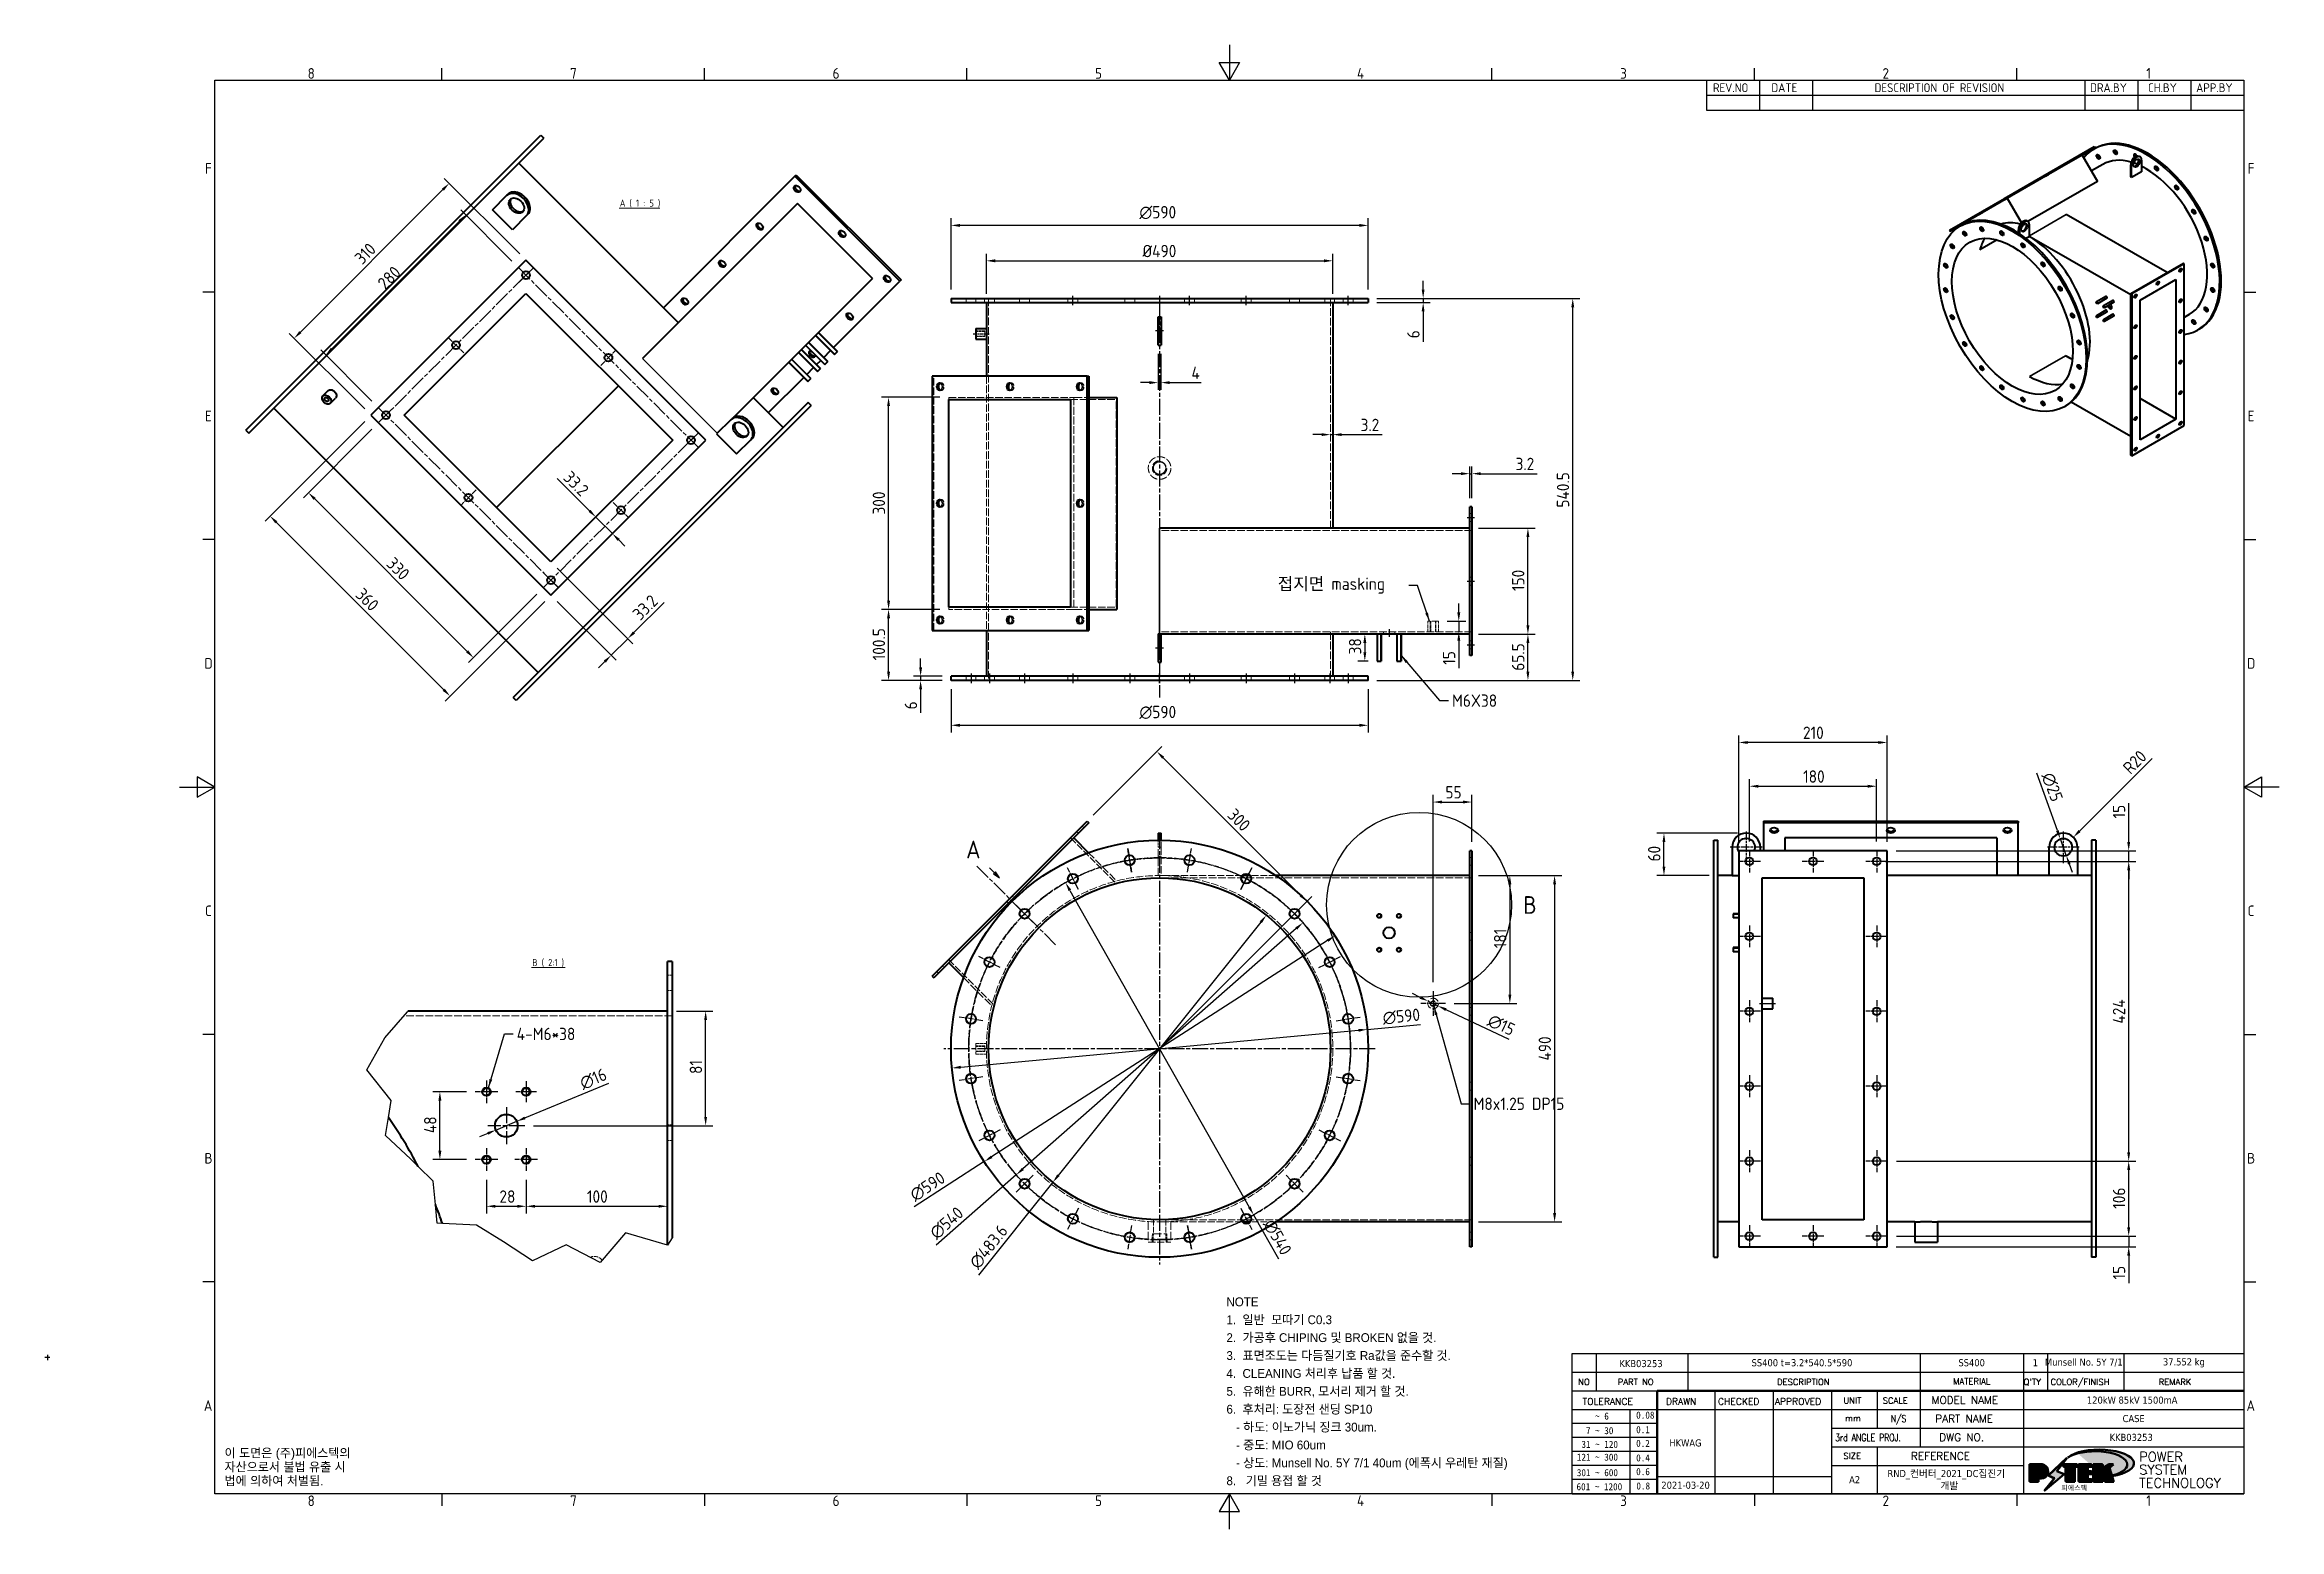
# Model space of a CAD drawing. Header units: millimetres. Extents: x -191 to 2970, y 0 to 2100.
import ezdxf
from ezdxf.enums import TextEntityAlignment as Align

# ---------------------------------------------------------------- set-up
doc = ezdxf.new("R2010")
doc.units = ezdxf.units.MM
doc.header["$LTSCALE"] = 5
doc.linetypes.add('CHAIN', pattern=[0.3543, 0.2362, -0.0295, 0.0591, -0.0295])
doc.linetypes.add('DASHED', pattern=[0.2067, 0.1654, -0.0413])
doc.layers.get('0').update_dxf_attribs({"color": 3, "lineweight": 25})
for name, color, linetype, lineweight in [('가려진 것(ISO)', 2, 'DASHED', 18), ('가려진 좁은 것(ISO)', 2, 'DASHED', 18), ('가시적인 것(ISO)', 3, 'Continuous', 40), ('가시적인 좁은 것(ISO)', 3, 'Continuous', 35), ('경계(ISO)', 7, 'Continuous', 25), ('기호(ISO)', 5, 'Continuous', 25), ('끊기 선(JIS)', 7, 'Continuous', 25), ('단면선(ISO)', 7, 'CHAIN', 25), ('상세 경계(JIS)', 7, 'Continuous', 25), ('제목(ISO)', 5, 'Continuous', 50), ('중심 표식(ISO)', 1, 'Continuous', 25), ('중심선(ISO)', 1, 'Continuous', 25), ('치수(ISO)', 2, 'Continuous', 25), ('해치(ISO)', 7, 'Continuous', 18)]:
    doc.layers.add(name, color=color, linetype=linetype, lineweight=lineweight)
doc.styles.add('HAN_291', font='')
doc.styles.add('HAN_370', font='', dxfattribs={"width": 2})
doc.styles.add('ISO Proportiona M2B', font='isocp.shx')
doc.styles.add('ISO Proportional', font='arial.ttf')
doc.styles.add('RC_284', font='ROMANC.shx')
doc.styles.add('RC_287', font='ROMANC.shx')
doc.styles.add('RC_292', font='ROMANC.shx')
doc.styles.add('ROMANT_294', font='romant.shx')
doc.styles.add('문자 텍스트_M2B', font='isocp.shx')
doc.styles.add('문자 텍스트_PSTEK_POSCO', font='isocp.shx')
doc.styles.add('부품번호텍스트_PSTEK_POSCO', font='isocp.shx')
doc.styles.add('치수 텍스트_PSTEK_POSCO', font='isocp.shx')
doc.styles.add('텍스트 스타일198', font='tahoma.ttf')
doc.styles.add('텍스트 스타일333', font='ROMANC.shx', dxfattribs={"width": 0.8})
doc.styles.add('텍스트 스타일466', font='isocp.shx')
doc.styles.add('텍스트 스타일512', font='isocp.shx')
doc.styles.get('HAN_291').set_extended_font_data('GulimChe')
doc.styles.get('HAN_370').set_extended_font_data('GulimChe')
doc.dimstyles.new('치수_PSTEK_POSCO', dxfattribs={"dimscale": 5, "dimtxt": 3.5, "dimasz": 2.5, "dimexe": 2, "dimexo": 2.5, "dimgap": 1, "dimtad": 1, "dimrnd": 1e-08, "dimdsep": 46, "dimtxsty": '치수 텍스트_PSTEK_POSCO', "dimcen": 0.09, "dimdle": 10, "dimclrd": 7, "dimclre": 7, "dimclrt": 2, "dimadec": 1, "dimazin": 2, "dimtfac": 1, "dimtmove": 0, "dimatfit": 3, "dimfxl": 0, "dimtolj": 1, "dimlwd": -1, "dimlwe": -1, "dimarcsym": 0})
doc.dimstyles.new('치수_PSTEK_POSCO$7', dxfattribs={"dimscale": 5, "dimtxt": 3.5, "dimasz": 2.5, "dimexe": 2, "dimexo": 2.5, "dimgap": 1, "dimtad": 1, "dimrnd": 1e-08, "dimdsep": 46, "dimtxsty": '치수 텍스트_PSTEK_POSCO', "dimcen": 0.09, "dimdle": 10, "dimclrd": 7, "dimclre": 7, "dimclrt": 2, "dimadec": 1, "dimazin": 2, "dimtfac": 1, "dimtmove": 0, "dimatfit": 3, "dimfxl": 0, "dimtolj": 1, "dimlwd": -1, "dimlwe": -1, "dimarcsym": 0})

msp = doc.modelspace()

# ---------------------------------------------------------------- texts
at = {"layer": '기호(ISO)', "color": 7, "char_height": 10, "attachment_point": 7}
for s, insert, style in [('A ( 1 : 5 )', (622.7872, 1869.8962), '텍스트 스타일466'), ('B ( 2:1 )', (498.9482, 795.6022), '텍스트 스타일512')]:
    msp.add_mtext(s, dxfattribs=dict(at, insert=insert, style=style))
at = {"layer": '기호(ISO)', "color": 2, "char_height": 17.5, "attachment_point": 4, "style": '치수 텍스트_PSTEK_POSCO'}
for s, insert, width in [('{\\fISOCP|b0|i0;\\H17.5000;접지면 masking}', (1553.3803, 1334.9187), 180.235398), ('{\\fISOCP|b0|i0;\\H17.5000;M6X38}', (1799.9087, 1172.1753), 75.861144), ('{\\fISOCP|b0|i0;\\H17.5000;4-M6*38}', (477.141, 700.7039), 101.1621)]:
    msp.add_mtext(s, dxfattribs=dict(at, insert=insert, width=width))
at = {"layer": '기호(ISO)', "color": 2, "attachment_point": 4}
for s, insert, char_height, width, line_spacing_factor, style in [('{M8x1.25 DP15}', (1830.3477, 601.892), 17.5, 151.259233, 0.6125, '치수 텍스트_PSTEK_POSCO'), ('{\\fArial|b0|i0;\\H12.5000;이 도면은 (주)피에스텍의\\P자산으로서 불법 유출 시 \\P법에 의하여 처벌됨.}', (63.7754, 87.5732), 12.5, 196.530519, 0.944221, '문자 텍스트_PSTEK_POSCO')]:
    msp.add_mtext(s, dxfattribs=dict(at, insert=insert, char_height=char_height, width=width, line_spacing_factor=line_spacing_factor, style=style))

# ---------------------------------------------------------------- blocks, each defined once
blk = doc.blocks.new('경계 Default Border')
at = {"layer": '경계(ISO)'}
for p, q in [((74.25, 410), (74.25, 413.4)), ((148.5, 410), (148.5, 413.4)), ((222.75, 410), (222.75, 413.4)), ((371.25, 410), (371.25, 413.4)), ((445.5, 410), (445.5, 413.4)), ((519.75, 410), (519.75, 413.4)), ((10, 350), (6.6, 350)), ((584, 350), (587.4, 350)), ((10, 280), (6.6, 280)), ((584, 280), (587.4, 280)), ((10, 140), (6.6, 140)), ((584, 140), (587.4, 140)), ((10, 70), (6.6, 70)), ((584, 70), (587.4, 70)), ((74.25, 10), (74.25, 6.6)), ((148.5, 10), (148.5, 6.6)), ((222.75, 10), (222.75, 6.6)), ((371.25, 10), (371.25, 6.6)), ((445.5, 10), (445.5, 6.6)), ((519.75, 10), (519.75, 6.6))]:
    blk.add_line(p, q, dxfattribs=at)
at = {"layer": '경계(ISO)', "flags": 128}
for points in [[(297, 420), (297, 410), (294.11, 415), (299.89, 415), (297, 410)], [(10, 10), (10, 410), (584, 410), (584, 10), (10, 10)], [(0, 210), (10, 210), (5, 212.89), (5, 207.11), (10, 210)], [(594, 210), (584, 210), (589, 212.89), (589, 207.11), (584, 210)], [(297, 0), (297, 10), (294.11, 5), (299.89, 5), (297, 10)]]:
    blk.add_lwpolyline(points, dxfattribs=at)
at = {"layer": '경계(ISO)', "color": 2, "char_height": 3, "attachment_point": 7, "style": '문자 텍스트_M2B'}
for s, insert in [('8', (36.27, 410.37)), ('7', (110.52, 410.39)), ('6', (184.77, 410.37)), ('5', (259.02, 410.37)), ('4', (333.1, 410.4)), ('3', (407.54, 410.37)), ('2', (481.75, 410.37)), ('1', (556.36, 410.4)), ('F', (7.24, 383.5)), ('F', (585.04, 383.5)), ('E', (7.24, 313.47)), ('E', (585.04, 313.47)), ('D', (7.08, 243.47)), ('D', (584.88, 243.47)), ('C', (7.24, 173.47)), ('C', (585.04, 173.47)), ('B', (7.08, 103.47)), ('B', (584.88, 103.47)), ('A', (6.91, 33.49)), ('A', (584.71, 33.49)), ('8', (36.27, 6.57)), ('7', (110.52, 6.59)), ('6', (184.77, 6.57)), ('5', (259.02, 6.57)), ('4', (333.1, 6.6)), ('3', (407.54, 6.57)), ('2', (481.75, 6.57)), ('1', (556.36, 6.6))]:
    blk.add_mtext(s, dxfattribs=dict(at, insert=insert))
blk = doc.blocks.new('제목 블록 PSTEK')
h = blk.add_hatch(color=1)
edge = h.paths.add_edge_path(flags=0)
edge.add_line((314.22, 19.61), (314.22, 17))
edge.add_line((314.22, 17), (314.35, 17))
edge.add_arc((314.35, 17.65), 0.651, 270, 360)
edge.add_line((315, 17.65), (315, 18.96))
edge.add_arc((314.35, 18.96), 0.651, 0, 90)
edge.add_line((314.35, 19.61), (314.22, 19.61))
edge = h.paths.add_edge_path()
edge.add_arc((314.98, 18.29), 1.97, 270, 450)
edge.add_line((314.98, 20.26), (311.77, 20.26))
edge.add_line((311.77, 20.26), (311.77, 15.34))
edge.add_line((311.77, 15.34), (314.22, 15.34))
edge.add_line((314.22, 15.34), (314.22, 16.32))
edge.add_line((314.22, 16.32), (314.98, 16.32))
h = blk.add_hatch(color=252)
edge = h.paths.add_edge_path()
edge.add_arc((314.98, 18.29), 1.97, 270, 406.82787)
edge.add_arc((315.16, 18.14), 1.97, -90, 53.56098, ccw=False)
edge.add_line((315.16, 16.17), (314.4, 16.17))
edge.add_line((314.4, 16.17), (314.4, 15.19))
edge.add_line((314.4, 15.19), (311.94, 15.19))
edge.add_line((311.94, 15.19), (311.94, 15.34))
edge.add_line((311.94, 15.34), (314.22, 15.34))
edge.add_line((314.22, 15.34), (314.22, 16.32))
edge.add_line((314.22, 16.32), (314.98, 16.32))
h = blk.add_hatch(color=252)
edge = h.paths.add_edge_path()
edge.add_line((314.4, 19.46), (314.53, 19.46))
edge.add_arc((314.53, 18.81), 0.651, 60.41893, 90, ccw=False)
edge.add_arc((314.35, 18.96), 0.651, 39.96992, 90)
edge.add_line((314.35, 19.61), (314.22, 19.61))
edge.add_line((314.22, 19.61), (314.22, 17))
edge.add_line((314.22, 17), (314.35, 17))
edge.add_arc((314.35, 17.65), 0.651, 270, 274.69308)
edge.add_line((314.4, 17), (314.4, 19.46))
for color, points in [(252, [(317.22, 17.06), (322.03, 21.63), (322.28, 21.94), (317.05, 16.98), (318.75, 16.19), (316, 12.72), (316.34, 13), (318.92, 16.27)]), (5, [(321.62, 17.42), (319.53, 18.25), (322.45, 22.02), (317.22, 17.06), (318.92, 16.27), (316.17, 12.8)]), (1, [(324.48, 19.61), (325.24, 19.61), (325.24, 20.26), (321.23, 20.26), (321.23, 19.61), (321.98, 19.61), (321.98, 15.34), (324.48, 15.34)]), (252, [(321.98, 19.61), (321.4, 19.61), (321.4, 19.46), (321.98, 19.46)]), (252, [(324.66, 19.46), (325.42, 19.46), (325.42, 20.11), (325.24, 20.11), (325.24, 19.61), (324.48, 19.61), (324.48, 15.34), (322.16, 15.34), (322.16, 15.19), (324.66, 15.19)]), (1, [(329.23, 20.26), (325.66, 20.26), (325.66, 15.34), (329.36, 15.34), (329.36, 15.99), (328.11, 15.99), (328.11, 17.56), (329.23, 17.56), (329.23, 18.26), (328.11, 18.26), (328.11, 19.61), (329.23, 19.61)]), (252, [(328.29, 19.46), (329.41, 19.46), (329.41, 20.11), (329.23, 20.11), (329.23, 19.61), (328.11, 19.61), (328.11, 18.26), (328.29, 18.26)]), (1, [(332.33, 20.26), (329.86, 20.26), (329.86, 15.34), (332.33, 15.34), (332.33, 17.43), (333.07, 15.34), (335.49, 15.34), (334.25, 19.31), (335.44, 20.26), (334.31, 20.26), (332.33, 19)]), (252, [(332.51, 20.11), (332.33, 20.11), (332.33, 19), (332.51, 19.11)]), (252, [(335.62, 20.11), (335.25, 20.11), (334.25, 19.31), (335.49, 15.34), (333.2, 15.34), (333.25, 15.19), (335.66, 15.19), (334.43, 19.16)]), (252, [(329.54, 15.85), (329.36, 15.85), (329.36, 15.34), (325.83, 15.34), (325.83, 15.19), (329.54, 15.19)]), (252, [(328.29, 17.42), (329.41, 17.42), (329.41, 18.11), (329.23, 18.11), (329.23, 17.56), (328.11, 17.56), (328.11, 15.99), (328.29, 15.99)]), (252, [(332.51, 16.93), (332.33, 17.43), (332.33, 15.34), (330.04, 15.34), (330.04, 15.19), (332.51, 15.19)])]:
    blk.add_hatch(color=color).paths.add_polyline_path(points)
at = {"layer": '해치(ISO)', "true_color": 0x27d1fc}
h = blk.add_hatch(color=140, dxfattribs=at)
edge = h.paths.add_edge_path()
edge.add_ellipse((330.37, 20.16), major_axis=(9.1, 0), ratio=0.40699, start_angle=301.30985, end_angle=507.74369)
edge.add_ellipse((331.53, 20.46), major_axis=(-9.82, 0), ratio=0.39426, start_angle=111.51207, end_angle=334.47025, ccw=False)
edge.add_line((335.14, 16.86), (335.1, 16.99))
at = {"color": 180}
for p, q in [((182.48, 11.79), (182.48, 51.57)), ((182.48, 51.57), (372.48, 51.57)), ((189.27, 51.57), (189.27, 41.01)), ((215.22, 41.01), (215.22, 51.57)), ((280.88, 51.57), (280.88, 41.01)), ((310.09, 51.57), (310.09, 41.01)), ((316.9, 51.57), (316.9, 41.01)), ((338.46, 51.57), (338.46, 41.01)), ((372.48, 51.57), (372.48, 11.79)), ((182.48, 46.29), (372.48, 46.29)), ((182.48, 41.01), (206.45, 41.01)), ((222.94, 11.79), (222.94, 41.01)), ((239.43, 11.79), (239.43, 41.01)), ((255.92, 11.79), (255.92, 41.01)), ((268.69, 41.01), (268.69, 30.45)), ((280.88, 41.01), (280.88, 25.17)), ((310.09, 41.01), (310.09, 11.79)), ((182.48, 35.73), (206.45, 35.73)), ((182.48, 31.78), (206.45, 31.78)), ((198.86, 12.03), (198.86, 35.73)), ((206.45, 35.73), (372.48, 35.73)), ((182.48, 27.83), (206.45, 27.83)), ((255.92, 30.45), (372.48, 30.45)), ((182.48, 23.88), (206.45, 23.88)), ((182.48, 19.93), (206.45, 19.93)), ((255.92, 25.17), (372.48, 25.17)), ((255.92, 19.89), (310.09, 19.89)), ((268.69, 25.17), (268.69, 11.79)), ((182.48, 15.98), (206.45, 15.98)), ((206.45, 16.74), (255.92, 16.74)), ((182.48, 11.79), (372.48, 11.79))]:
    blk.add_line(p, q, dxfattribs=at)
at = {"color": 7, "lineweight": 50}
for p, q in [((206.45, 11.79), (206.45, 41.01)), ((206.45, 41.01), (372.48, 41.01))]:
    blk.add_line(p, q, dxfattribs=at)
at = {"color": 7}
for p, q in [((314.98, 20.26), (311.77, 20.26)), ((311.77, 20.26), (311.77, 15.34)), ((314.98, 20.26), (311.77, 20.26)), ((311.77, 20.26), (311.77, 15.34)), ((314.22, 17), (314.22, 19.61)), ((314.22, 19.61), (314.35, 19.61)), ((314.35, 19.61), (314.22, 19.61)), ((314.22, 19.61), (314.22, 17)), ((314.22, 17), (314.22, 19.61)), ((314.22, 19.61), (314.35, 19.61)), ((314.4, 19.46), (314.53, 19.46)), ((314.4, 17), (314.4, 19.46)), ((322.28, 21.94), (317.05, 16.98)), ((322.45, 22.02), (317.22, 17.06)), ((317.22, 17.06), (322.03, 21.63)), ((319.53, 18.25), (322.45, 22.02)), ((325.24, 20.26), (321.23, 20.26)), ((321.23, 20.26), (321.23, 19.61)), ((325.24, 20.26), (321.23, 20.26)), ((321.23, 20.26), (321.23, 19.61)), ((321.23, 19.61), (321.98, 19.61)), ((321.23, 19.61), (321.98, 19.61)), ((321.4, 19.61), (321.4, 19.46)), ((321.98, 19.61), (321.4, 19.61)), ((321.4, 19.46), (321.98, 19.46)), ((321.98, 19.61), (321.98, 15.34)), ((321.98, 19.46), (321.98, 19.61)), ((321.98, 19.61), (321.98, 15.34)), ((322.03, 21.63), (322.28, 21.94)), ((324.48, 19.61), (325.24, 19.61)), ((324.48, 15.34), (324.48, 19.61)), ((325.24, 19.61), (324.48, 19.61)), ((324.48, 19.61), (324.48, 15.34)), ((324.48, 19.61), (325.24, 19.61)), ((324.48, 15.34), (324.48, 19.61)), ((324.66, 19.46), (325.42, 19.46)), ((324.66, 15.19), (324.66, 19.46)), ((325.24, 19.61), (325.24, 20.26)), ((325.24, 19.61), (325.24, 20.26)), ((325.42, 20.11), (325.24, 20.11)), ((325.24, 20.11), (325.24, 19.61)), ((325.42, 19.46), (325.42, 20.11)), ((329.23, 20.26), (325.66, 20.26)), ((325.66, 20.26), (325.66, 15.34)), ((325.66, 20.26), (325.66, 15.34)), ((329.23, 20.26), (325.66, 20.26)), ((328.11, 18.26), (328.11, 19.61)), ((328.11, 19.61), (329.23, 19.61)), ((329.23, 19.61), (328.11, 19.61)), ((328.11, 19.61), (328.11, 18.26)), ((328.11, 18.26), (328.11, 19.61)), ((328.11, 19.61), (329.23, 19.61)), ((328.29, 18.26), (328.29, 19.46)), ((328.29, 19.46), (329.41, 19.46)), ((329.23, 19.61), (329.23, 20.26)), ((329.23, 19.61), (329.23, 20.26)), ((329.41, 20.11), (329.23, 20.11)), ((329.23, 20.11), (329.23, 19.61)), ((329.41, 19.46), (329.41, 20.11)), ((332.33, 20.26), (329.86, 20.26)), ((329.86, 20.26), (329.86, 15.34)), ((329.86, 20.26), (329.86, 15.34)), ((332.33, 20.26), (329.86, 20.26)), ((334.31, 20.26), (332.33, 19)), ((332.33, 19), (332.33, 20.26)), ((334.31, 20.26), (332.33, 19)), ((332.33, 19), (332.33, 20.26)), ((332.51, 20.11), (332.33, 20.11)), ((332.33, 20.11), (332.33, 19)), ((332.33, 19), (332.51, 19.11)), ((332.51, 19.11), (332.51, 20.11)), ((334.25, 19.31), (335.44, 20.26)), ((334.25, 19.31), (335.44, 20.26)), ((335.25, 20.11), (334.25, 19.31)), ((335.49, 15.34), (334.25, 19.31)), ((334.25, 19.31), (335.49, 15.34)), ((335.49, 15.34), (334.25, 19.31)), ((335.44, 20.26), (334.31, 20.26)), ((335.44, 20.26), (334.31, 20.26)), ((334.43, 19.16), (335.62, 20.11)), ((335.66, 15.19), (334.43, 19.16)), ((335.62, 20.11), (335.25, 20.11)), ((311.77, 15.34), (314.22, 15.34)), ((311.77, 15.34), (314.22, 15.34)), ((314.22, 15.34), (311.94, 15.34)), ((311.94, 15.34), (311.94, 15.19)), ((311.94, 15.19), (314.4, 15.19)), ((314.35, 17), (314.22, 17)), ((314.22, 17), (314.35, 17)), ((314.35, 17), (314.22, 17)), ((314.22, 16.32), (314.98, 16.32)), ((314.22, 15.34), (314.22, 16.32)), ((314.98, 16.32), (314.22, 16.32)), ((314.22, 16.32), (314.22, 15.34)), ((314.22, 16.32), (314.98, 16.32)), ((314.22, 15.34), (314.22, 16.32)), ((314.4, 16.17), (315.16, 16.17)), ((314.4, 15.19), (314.4, 16.17)), ((315, 18.96), (315, 17.65)), ((315, 18.96), (315, 17.65)), ((318.75, 16.19), (316, 12.72)), ((316, 12.72), (316.34, 13)), ((316.17, 12.8), (321.62, 17.42)), ((318.92, 16.27), (316.17, 12.8)), ((316.34, 13), (318.92, 16.27)), ((317.05, 16.98), (318.75, 16.19)), ((318.92, 16.27), (317.22, 17.06)), ((317.22, 17.06), (318.92, 16.27)), ((321.62, 17.42), (319.53, 18.25)), ((321.98, 15.34), (324.48, 15.34)), ((321.98, 15.34), (324.48, 15.34)), ((324.48, 15.34), (322.16, 15.34)), ((322.16, 15.34), (322.16, 15.19)), ((322.16, 15.19), (324.66, 15.19)), ((325.66, 15.34), (329.36, 15.34)), ((325.66, 15.34), (329.36, 15.34)), ((329.36, 15.34), (325.83, 15.34)), ((325.83, 15.34), (325.83, 15.19)), ((325.83, 15.19), (329.54, 15.19)), ((329.23, 18.26), (328.11, 18.26)), ((328.11, 18.26), (328.29, 18.26)), ((329.23, 18.26), (328.11, 18.26)), ((328.11, 17.56), (329.23, 17.56)), ((328.11, 15.99), (328.11, 17.56)), ((329.23, 17.56), (328.11, 17.56)), ((328.11, 17.56), (328.11, 15.99)), ((328.11, 17.56), (329.23, 17.56)), ((328.11, 15.99), (328.11, 17.56)), ((329.36, 15.99), (328.11, 15.99)), ((328.11, 15.99), (328.29, 15.99)), ((329.36, 15.99), (328.11, 15.99)), ((328.29, 15.99), (328.29, 17.42)), ((328.29, 17.42), (329.41, 17.42)), ((329.23, 17.56), (329.23, 18.26)), ((329.23, 17.56), (329.23, 18.26)), ((329.41, 18.11), (329.23, 18.11)), ((329.23, 18.11), (329.23, 17.56)), ((329.36, 15.34), (329.36, 15.99)), ((329.36, 15.34), (329.36, 15.99)), ((329.54, 15.85), (329.36, 15.85)), ((329.36, 15.85), (329.36, 15.34)), ((329.41, 17.42), (329.41, 18.11)), ((329.54, 15.19), (329.54, 15.85)), ((329.86, 15.34), (332.33, 15.34)), ((329.86, 15.34), (332.33, 15.34)), ((332.33, 15.34), (330.04, 15.34)), ((330.04, 15.34), (330.04, 15.19)), ((330.04, 15.19), (332.51, 15.19)), ((332.33, 17.43), (333.07, 15.34)), ((332.33, 15.34), (332.33, 17.43)), ((332.51, 16.93), (332.33, 17.43)), ((332.33, 17.43), (332.33, 15.34)), ((332.33, 17.43), (333.07, 15.34)), ((332.33, 15.34), (332.33, 17.43)), ((332.51, 15.19), (332.51, 16.93)), ((333.07, 15.34), (335.49, 15.34)), ((333.07, 15.34), (335.49, 15.34)), ((335.49, 15.34), (333.2, 15.34)), ((333.2, 15.34), (333.25, 15.19)), ((333.25, 15.19), (335.66, 15.19)), ((345.04, 17.5), (344.99, 17.69))]:
    blk.add_line(p, q, dxfattribs=at)
at = {"color": 1}
for p, q in [((314.98, 20.26), (311.77, 20.26)), ((311.77, 20.26), (311.77, 15.34)), ((314.22, 17), (314.22, 19.61)), ((314.22, 19.61), (314.35, 19.61)), ((325.24, 20.26), (321.23, 20.26)), ((321.23, 20.26), (321.23, 19.61)), ((321.23, 19.61), (321.98, 19.61)), ((321.98, 19.61), (321.98, 15.34)), ((324.48, 19.61), (325.24, 19.61)), ((324.48, 15.34), (324.48, 19.61)), ((325.24, 19.61), (325.24, 20.26)), ((329.23, 20.26), (325.66, 20.26)), ((325.66, 20.26), (325.66, 15.34)), ((328.11, 18.26), (328.11, 19.61)), ((328.11, 19.61), (329.23, 19.61)), ((329.23, 19.61), (329.23, 20.26)), ((332.33, 20.26), (329.86, 20.26)), ((329.86, 20.26), (329.86, 15.34)), ((334.31, 20.26), (332.33, 19)), ((332.33, 19), (332.33, 20.26)), ((334.25, 19.31), (335.44, 20.26)), ((335.49, 15.34), (334.25, 19.31)), ((335.44, 20.26), (334.31, 20.26)), ((311.77, 15.34), (314.22, 15.34)), ((314.35, 17), (314.22, 17)), ((314.22, 16.32), (314.98, 16.32)), ((314.22, 15.34), (314.22, 16.32)), ((315, 18.96), (315, 17.65)), ((321.98, 15.34), (324.48, 15.34)), ((325.66, 15.34), (329.36, 15.34)), ((329.23, 18.26), (328.11, 18.26)), ((328.11, 17.56), (329.23, 17.56)), ((328.11, 15.99), (328.11, 17.56)), ((329.36, 15.99), (328.11, 15.99)), ((329.23, 17.56), (329.23, 18.26)), ((329.36, 15.34), (329.36, 15.99)), ((329.86, 15.34), (332.33, 15.34)), ((332.33, 17.43), (333.07, 15.34)), ((332.33, 15.34), (332.33, 17.43)), ((333.07, 15.34), (335.49, 15.34))]:
    blk.add_line(p, q, dxfattribs=at)
at = {"color": 5}
for p, q in [((322.45, 22.02), (317.22, 17.06)), ((319.53, 18.25), (322.45, 22.02)), ((316.17, 12.8), (321.62, 17.42)), ((318.92, 16.27), (316.17, 12.8)), ((317.22, 17.06), (318.92, 16.27)), ((321.62, 17.42), (319.53, 18.25))]:
    blk.add_line(p, q, dxfattribs=at)
at = {"color": 7}
for centre, radius, start, end in [((314.35, 18.96), 0.651, 0, 90), ((314.35, 18.96), 0.651, 39.96992, 90), ((314.35, 18.96), 0.651, 0, 90), ((314.53, 18.81), 0.651, 60.41893, 90), ((314.98, 18.29), 1.97, 270, 90), ((314.98, 18.29), 1.97, 270, 90), ((314.98, 18.29), 1.97, 270, 46.82787), ((315.16, 18.14), 1.97, 270, 53.56098), ((314.35, 17.65), 0.651, 270, 0), ((314.35, 17.65), 0.651, 270, 0), ((314.35, 17.65), 0.651, 270, 274.69308)]:
    blk.add_arc(centre, radius, start, end, dxfattribs=at)
at = {"color": 1}
for centre, radius, start, end in [((314.35, 18.96), 0.651, 0, 90), ((314.98, 18.29), 1.97, 270, 90), ((314.35, 17.65), 0.651, 270, 0)]:
    blk.add_arc(centre, radius, start, end, dxfattribs=at)
at = {"layer": '제목(ISO)', "lineweight": 18}
blk.add_line((182.48, 35.73), (182.48, 11.79), dxfattribs=at)
at = {"layer": '제목(ISO)'}
for p, q in [((314.98, 20.26), (311.77, 20.26)), ((311.77, 20.26), (311.77, 15.34)), ((314.22, 17), (314.22, 19.61)), ((314.22, 19.61), (314.35, 19.61)), ((314.35, 19.61), (314.22, 19.61)), ((314.22, 19.61), (314.22, 17)), ((314.4, 19.46), (314.53, 19.46)), ((314.4, 17), (314.4, 19.46)), ((322.28, 21.94), (317.05, 16.98)), ((322.45, 22.02), (317.22, 17.06)), ((317.22, 17.06), (322.03, 21.63)), ((319.53, 18.25), (322.45, 22.02)), ((325.24, 20.26), (321.23, 20.26)), ((321.23, 20.26), (321.23, 19.61)), ((321.23, 19.61), (321.98, 19.61)), ((321.98, 19.61), (321.4, 19.61)), ((321.4, 19.61), (321.4, 19.46)), ((321.4, 19.46), (321.98, 19.46)), ((321.98, 19.61), (321.98, 15.34)), ((321.98, 19.46), (321.98, 19.61)), ((322.03, 21.63), (322.28, 21.94)), ((324.48, 19.61), (325.24, 19.61)), ((324.48, 15.34), (324.48, 19.61)), ((325.24, 19.61), (324.48, 19.61)), ((324.48, 19.61), (324.48, 15.34)), ((324.66, 19.46), (325.42, 19.46)), ((324.66, 15.19), (324.66, 19.46)), ((325.24, 19.61), (325.24, 20.26)), ((325.42, 20.11), (325.24, 20.11)), ((325.24, 20.11), (325.24, 19.61)), ((325.42, 19.46), (325.42, 20.11)), ((329.23, 20.26), (325.66, 20.26)), ((325.66, 20.26), (325.66, 15.34)), ((328.11, 18.26), (328.11, 19.61)), ((328.11, 19.61), (329.23, 19.61)), ((329.23, 19.61), (328.11, 19.61)), ((328.11, 19.61), (328.11, 18.26)), ((328.29, 19.46), (329.41, 19.46)), ((328.29, 18.26), (328.29, 19.46)), ((329.23, 19.61), (329.23, 20.26)), ((329.41, 20.11), (329.23, 20.11)), ((329.23, 20.11), (329.23, 19.61)), ((329.41, 19.46), (329.41, 20.11)), ((332.33, 20.26), (329.86, 20.26)), ((329.86, 20.26), (329.86, 15.34)), ((334.31, 20.26), (332.33, 19)), ((332.33, 19), (332.33, 20.26)), ((332.51, 20.11), (332.33, 20.11)), ((332.33, 20.11), (332.33, 19)), ((332.33, 19), (332.51, 19.11)), ((332.51, 19.11), (332.51, 20.11)), ((334.25, 19.31), (335.44, 20.26)), ((335.25, 20.11), (334.25, 19.31)), ((335.49, 15.34), (334.25, 19.31)), ((334.25, 19.31), (335.49, 15.34)), ((335.44, 20.26), (334.31, 20.26)), ((334.43, 19.16), (335.62, 20.11)), ((335.66, 15.19), (334.43, 19.16)), ((335.62, 20.11), (335.25, 20.11)), ((311.77, 15.34), (314.22, 15.34)), ((314.22, 15.34), (311.94, 15.34)), ((311.94, 15.34), (311.94, 15.19)), ((311.94, 15.19), (314.4, 15.19)), ((314.35, 17), (314.22, 17)), ((314.22, 17), (314.35, 17)), ((314.22, 15.34), (314.22, 16.32)), ((314.22, 16.32), (314.98, 16.32)), ((314.98, 16.32), (314.22, 16.32)), ((314.22, 16.32), (314.22, 15.34)), ((314.4, 15.19), (314.4, 16.17)), ((314.4, 16.17), (315.16, 16.17)), ((315, 18.96), (315, 17.65)), ((318.75, 16.19), (316, 12.72)), ((316, 12.72), (316.34, 13)), ((316.17, 12.8), (321.62, 17.42)), ((318.92, 16.27), (316.17, 12.8)), ((316.34, 13), (318.92, 16.27)), ((317.05, 16.98), (318.75, 16.19)), ((317.22, 17.06), (318.92, 16.27)), ((318.92, 16.27), (317.22, 17.06)), ((321.62, 17.42), (319.53, 18.25)), ((321.98, 15.34), (324.48, 15.34)), ((324.48, 15.34), (322.16, 15.34)), ((322.16, 15.34), (322.16, 15.19)), ((322.16, 15.19), (324.66, 15.19)), ((325.66, 15.34), (329.36, 15.34)), ((329.36, 15.34), (325.83, 15.34)), ((325.83, 15.34), (325.83, 15.19)), ((325.83, 15.19), (329.54, 15.19)), ((329.23, 18.26), (328.11, 18.26)), ((328.11, 18.26), (328.29, 18.26)), ((328.11, 15.99), (328.11, 17.56)), ((328.11, 17.56), (329.23, 17.56)), ((329.23, 17.56), (328.11, 17.56)), ((328.11, 17.56), (328.11, 15.99)), ((329.36, 15.99), (328.11, 15.99)), ((328.11, 15.99), (328.29, 15.99)), ((328.29, 17.42), (329.41, 17.42)), ((328.29, 15.99), (328.29, 17.42)), ((329.23, 17.56), (329.23, 18.26)), ((329.41, 18.11), (329.23, 18.11)), ((329.23, 18.11), (329.23, 17.56)), ((329.36, 15.34), (329.36, 15.99)), ((329.54, 15.85), (329.36, 15.85)), ((329.36, 15.85), (329.36, 15.34)), ((329.41, 17.42), (329.41, 18.11)), ((329.54, 15.19), (329.54, 15.85)), ((329.86, 15.34), (332.33, 15.34)), ((332.33, 15.34), (330.04, 15.34)), ((330.04, 15.34), (330.04, 15.19)), ((330.04, 15.19), (332.51, 15.19)), ((332.33, 15.34), (332.33, 17.43)), ((332.33, 17.43), (333.07, 15.34)), ((332.51, 16.93), (332.33, 17.43)), ((332.33, 17.43), (332.33, 15.34)), ((332.51, 15.19), (332.51, 16.93)), ((333.07, 15.34), (335.49, 15.34)), ((335.49, 15.34), (333.2, 15.34)), ((333.2, 15.34), (333.25, 15.19)), ((333.25, 15.19), (335.66, 15.19))]:
    blk.add_line(p, q, dxfattribs=at)
at = {"layer": '제목(ISO)', "color": 4}
blk.add_line((335.14, 16.86), (335.1, 16.99), dxfattribs=at)
at = {"layer": '제목(ISO)'}
for centre, radius, start, end in [((314.35, 18.96), 0.651, 0, 90), ((314.35, 18.96), 0.651, 39.96992, 90), ((314.53, 18.81), 0.651, 60.41893, 90), ((314.98, 18.29), 1.97, 46.82787, 90), ((314.98, 18.29), 1.97, 270, 46.82787), ((314.98, 18.29), 1.97, 270, 46.82787), ((315.16, 18.14), 1.97, 270, 53.56098), ((314.35, 17.65), 0.651, 270, 0), ((314.35, 17.65), 0.651, 270, 274.69308)]:
    blk.add_arc(centre, radius, start, end, dxfattribs=at)
at = {"layer": '제목(ISO)', "color": 4}
for centre, major_axis, ratio, start_param, end_param in [((331.53, 20.46), (9.82, 0), 0.39426, 5.087845, 8.9792), ((330.37, 20.16), (9.1, 0), 0.40699, 5.258849, 8.861799)]:
    blk.add_ellipse(centre, major_axis=major_axis, ratio=ratio, start_param=start_param, end_param=end_param, dxfattribs=at)
at = {"color": 2}
for s, height, style, p in [('NO', 1.742, 'RC_284', (184.14, 42.62)), ('PART NO', 1.742, 'RC_284', (195.34, 42.62)), ('DESCRIPTION', 1.7424, 'RC_284', (240.4, 42.62)), ("Q'TY", 1.742, 'RC_284', (310.14, 42.62)), ('COLOR/FINISH', 1.7424, 'RC_284', (317.77, 42.62)), ('REMARK', 1.742, 'RC_284', (348.35, 42.62)), (' TOLERANCE', 1.9, 'RC_287', (184.09, 37.01)), ('DRAWN', 1.9, 'RC_287', (208.98, 37.01)), ('CHECKED', 1.9, 'RC_287', (223.69, 37.01)), ('APPROVED', 1.9, 'RC_287', (239.78, 37.01)), ('UNIT', 1.742, 'RC_284', (259.17, 37.34)), ('SCALE', 1.742, 'RC_284', (270.29, 37.34)), ('MODEL NAME', 2.178, 'RC_292', (284.1, 37.25)), ('    ~ 6', 2, 'HAN_291', (183.77, 32.82)), ('0.08', 2, 'HAN_291', (200.55, 33.1)), ('mm', 1.742, 'RC_284', (259.65, 32.35)), ('PART NAME', 2.178, 'RC_292', (285.14, 32.03)), (' 31 ~ 120', 2, 'HAN_291', (183.77, 24.83)), ('  7 ~ 30', 2, 'HAN_291', (183.77, 28.71)), ('0.1', 2, 'HAN_291', (200.55, 28.99)), ('0.2', 2, 'HAN_291', (200.55, 25.11)), (' DWG NO.', 2.178, 'RC_292', (284.81, 26.75)), ('121 ~ 300', 2, 'HAN_291', (183.77, 21.21)), ('0.4', 2, 'HAN_291', (200.55, 21)), ('0.6', 2, 'HAN_291', (200.55, 17.12)), ('SIZE', 1.742, 'RC_284', (259.17, 21.69)), ('REFERENCE', 2.178, 'RC_292', (278.27, 21.43)), ('601 ~ 1200', 2, 'HAN_291', (183.68, 12.85)), ('301 ~ 600', 2, 'HAN_291', (183.77, 16.83)), ('0.8', 2, 'HAN_291', (200.61, 13.06))]:
    blk.add_text(s, height=height, dxfattribs=dict(at, style=style)).set_placement(p)
at = {"color": 2, "style": 'RC_284'}
blk.add_text('MATERIAL', height=1.742, dxfattribs=at).set_placement((295.48, 43.65), align=Align.MIDDLE_CENTER)
at = {"color": 7, "style": '텍스트 스타일333', "width": 0.8}
blk.add_text('N/S', height=2, dxfattribs=at).set_placement((274.78, 33.09), align=Align.MIDDLE_CENTER)
at = {"color": 2, "style": '텍스트 스타일333', "width": 0.8}
blk.add_text('3rd ANGLE PROJ.', height=2, dxfattribs=at).set_placement((256.84, 26.76))
at = {"color": 7, "style": 'ROMANT_294'}
for s, p in [('POWER', (342.83, 20.97)), ('SYSTEM', (342.83, 17.33)), ('TECHNOLOGY', (342.83, 13.57))]:
    blk.add_text(s, height=2.7, dxfattribs=at).set_placement(p)
at = {"color": 7, "insert": (320.85, 14.21), "char_height": 1.4, "attachment_point": 1, "line_spacing_factor": 0.332, "style": 'HAN_370'}
blk.add_mtext('\\fHY견고딕|b0|i0;\\H1.4000;피에스텍', dxfattribs=at)
at = {"layer": '제목(ISO)', "color": 7, "style": '텍스트 스타일198'}
for tag, p in [('부품_번호_001', (195.81, 47.68)), ('설명_001', (233.2, 47.92)), ('재질_001', (291.7, 47.93)), ("3._Q'TY_001", (312.71, 47.92)), ('4._COLOR_001', (316.19, 48.1)), ('질량\\P3;_001', (349.54, 48.16)), ('1._MODEL_NAME_001', (328.05, 37.34)), ('제목_001', (338.15, 32.12)), ('설계자_001', (209.94, 25.23)), ('부품_번호_001', (334.47, 26.81)), ('작성_날짜_001', (207.67, 13.27)), ('시트_크기_001', (260.79, 14.82)), ('프로젝트_001', (271.63, 16.57)), ('프로젝트_002', (286.64, 13.15))]:
    blk.add_attdef(tag, p, '', height=2, dxfattribs=at)
for tag, p in [('점검자', (231.18, 26.23)), ('엔지니어링_승인자', (247.67, 26.23)), ('점검_날짜', (231.18, 14.27)), ('엔지니어링_승인_날짜', (247.67, 14.27))]:
    blk.add_attdef(tag, text='', height=2, dxfattribs=at).set_placement(p, align=Align.MIDDLE_CENTER)
blk = doc.blocks.new('리비전 내역')
at = {"layer": '기호(ISO)'}
for p, q in [((432, 410), (584, 410)), ((432, 410), (432, 405.72)), ((432, 405.72), (584, 405.72)), ((432, 405.72), (432, 401.44)), ((447, 410), (447, 405.72)), ((447, 405.72), (447, 401.44)), ((462, 410), (462, 405.72)), ((462, 405.72), (462, 401.44)), ((539, 410), (539, 405.72)), ((539, 405.72), (539, 401.44)), ((554, 410), (554, 405.72)), ((554, 405.72), (554, 401.44)), ((569, 410), (569, 405.72)), ((569, 405.72), (569, 401.44)), ((584, 410), (584, 405.72)), ((584, 405.72), (584, 401.44)), ((432, 401.44), (584, 401.44))]:
    blk.add_line(p, q, dxfattribs=at)
at = {"layer": '기호(ISO)', "color": 2, "char_height": 2.5, "attachment_point": 7, "style": 'ISO Proportiona M2B'}
for s, insert in [('REV.NO', (433.79, 406.58)), ('DATE', (450.31, 406.58)), ('DESCRIPTION OF REVISION', (479.51, 406.58)), ('DRA.BY', (540.48, 406.58)), ('CH.BY', (556.86, 406.58)), ('APP.BY', (570.48, 406.58))]:
    blk.add_mtext(s, dxfattribs=dict(at, insert=insert))
blk = doc.blocks.new('2dTransSection0')
at = {"layer": '단면선(ISO)', "linetype": 'Continuous'}
for p, q in [((229.12, 187.14), (230.53, 185.73)), ((230.81, 186.01), (230.25, 185.44)), ((230.25, 185.44), (231.95, 184.31)), ((230.53, 185.73), (231.95, 184.31)), ((231.95, 184.31), (230.81, 186.01))]:
    blk.add_line(p, q, dxfattribs=at)
at = {"layer": '단면선(ISO)', "linetype": 'Continuous', "flags": 128}
blk.add_lwpolyline([(230.25, 185.44), (231.95, 184.31), (230.81, 186.01), (230.25, 185.44)], dxfattribs=at)
at = {"layer": '단면선(ISO)'}
blk.add_solid([(230.25, 185.44), (231.95, 184.31), (230.81, 186.01), (230.25, 185.44)], dxfattribs=at)
at = {"layer": '단면선(ISO)', "insert": (222.55, 189.81), "char_height": 5, "attachment_point": 7, "style": '부품번호텍스트_PSTEK_POSCO'}
blk.add_mtext('A', dxfattribs=at)
blk = doc.blocks.new('2dDetail0')
at = {"layer": '상세 경계(JIS)'}
blk.add_circle((350.65, 176.67), 26.16, dxfattribs=at)
at = {"layer": '상세 경계(JIS)', "insert": (380.11, 174.12), "char_height": 5, "attachment_point": 7, "style": '부품번호텍스트_PSTEK_POSCO'}
blk.add_mtext('B', dxfattribs=at)
blk = doc.blocks.new('*D24')
at = {"layer": 'Defpoints', "color": 0, "transparency": 16777216}
for p in [(477.2, 577.1), (447.6, 564.8)]:
    blk.add_point(p, dxfattribs=at)
at = {"layer": '치수(ISO)', "color": 7, "transparency": 16777216}
for p, q in [((488.7, 581.9), (607.5, 631.3)), ((447.6, 564.8), (477.2, 577.1)), ((436.1, 560), (424.6, 555.2))]:
    blk.add_line(p, q, dxfattribs=at)
for points in [[(487.9, 583.8), (489.5, 580), (477.2, 577.1)], [(435.3, 561.9), (436.9, 558.1), (447.6, 564.8)]]:
    blk.add_solid(points, dxfattribs=at)
at = {"layer": '치수(ISO)', "color": 2, "transparency": 16777216, "insert": (567.7, 629.6), "char_height": 17.5, "attachment_point": 4, "rotation": 22.592, "style": '치수 텍스트_PSTEK_POSCO'}
blk.add_mtext('\\A1;∅16', dxfattribs=at)
blk = doc.blocks.new('*D25')
at = {"layer": 'Defpoints', "color": 0, "transparency": 16777216}
for p in [(1634.4, 839.5), (1138.3, 520.1)]:
    blk.add_point(p, dxfattribs=at)
at = {"layer": '치수(ISO)', "color": 7, "transparency": 16777216}
for p, q in [((1623.9, 832.7), (1148.8, 526.8)), ((1138.3, 520.1), (1039.1, 456.2))]:
    blk.add_line(p, q, dxfattribs=at)
for points in [[(1622.7, 834.4), (1625, 830.9), (1634.4, 839.5)], [(1147.7, 528.6), (1149.9, 525.1), (1138.3, 520.1)]]:
    blk.add_solid(points, dxfattribs=at)
at = {"layer": '치수(ISO)', "color": 2, "transparency": 16777216, "insert": (1035.9, 470.5), "char_height": 17.5, "attachment_point": 4, "rotation": 32.774, "style": '치수 텍스트_PSTEK_POSCO'}
blk.add_mtext('\\A1;∅590', dxfattribs=at)
blk = doc.blocks.new('*D26')
at = {"layer": 'Defpoints', "color": 0, "transparency": 16777216}
for p in [(1589.1, 858.1), (1183.6, 501.4)]:
    blk.add_point(p, dxfattribs=at)
at = {"layer": '치수(ISO)', "color": 7, "transparency": 16777216}
for p, q in [((1579.7, 849.8), (1193, 509.7)), ((1183.6, 501.4), (1070.5, 402))]:
    blk.add_line(p, q, dxfattribs=at)
for points in [[(1578.3, 851.4), (1581, 848.3), (1589.1, 858.1)], [(1191.6, 511.3), (1194.3, 508.1), (1183.6, 501.4)]]:
    blk.add_solid(points, dxfattribs=at)
at = {"layer": '치수(ISO)', "color": 2, "transparency": 16777216, "insert": (1065.2, 415.6), "char_height": 17.5, "attachment_point": 4, "rotation": 41.3336, "style": '치수 텍스트_PSTEK_POSCO'}
blk.add_mtext('\\A1;∅540', dxfattribs=at)
blk = doc.blocks.new('*D27')
at = {"layer": 'Defpoints', "color": 0, "transparency": 16777216}
for p in [(1537.3, 868.6), (1235.3, 490.9)]:
    blk.add_point(p, dxfattribs=at)
at = {"layer": '치수(ISO)', "color": 7, "transparency": 16777216}
for p, q in [((1529.5, 858.8), (1243.1, 500.7)), ((1235.3, 490.9), (1130.4, 359.7))]:
    blk.add_line(p, q, dxfattribs=at)
for points in [[(1527.9, 860.1), (1531.1, 857.5), (1537.3, 868.6)], [(1241.5, 502), (1244.7, 499.4), (1235.3, 490.9)]]:
    blk.add_solid(points, dxfattribs=at)
at = {"layer": '치수(ISO)', "color": 2, "transparency": 16777216, "insert": (1122.8, 372.2), "char_height": 17.5, "attachment_point": 4, "rotation": 51.3534, "style": '치수 텍스트_PSTEK_POSCO'}
blk.add_mtext('\\A1;∅483.6', dxfattribs=at)
blk = doc.blocks.new('*D28')
at = {"layer": 'Defpoints', "color": 0, "transparency": 16777216}
for p in [(1253.3, 914.7), (1519.3, 444.8)]:
    blk.add_point(p, dxfattribs=at)
at = {"layer": '치수(ISO)', "color": 7, "transparency": 16777216}
for p, q in [((1259.5, 903.8), (1513.2, 455.7)), ((1519.3, 444.8), (1554.6, 382.6))]:
    blk.add_line(p, q, dxfattribs=at)
for points in [[(1261.3, 904.9), (1257.6, 902.8), (1253.3, 914.7)], [(1515, 456.7), (1511.4, 454.7), (1519.3, 444.8)]]:
    blk.add_solid(points, dxfattribs=at)
at = {"layer": '치수(ISO)', "color": 2, "transparency": 16777216, "insert": (1539.9, 436.3), "char_height": 17.5, "attachment_point": 4, "rotation": 299.5168, "style": '치수 텍스트_PSTEK_POSCO'}
blk.add_mtext('\\A1;∅540', dxfattribs=at)
blk = doc.blocks.new('*D29')
at = {"layer": 'Defpoints', "color": 0, "transparency": 16777216}
for p in [(1680.1, 707), (1092.6, 652.5)]:
    blk.add_point(p, dxfattribs=at)
at = {"layer": '치수(ISO)', "color": 7, "transparency": 16777216}
for p, q in [((1105, 653.7), (1667.6, 705.9)), ((1680.1, 707), (1755.3, 714))]:
    blk.add_line(p, q, dxfattribs=at)
for points in [[(1667.4, 707.9), (1667.8, 703.8), (1680.1, 707)], [(1104.8, 655.7), (1105.2, 651.6), (1092.6, 652.5)]]:
    blk.add_solid(points, dxfattribs=at)
at = {"layer": '치수(ISO)', "color": 2, "transparency": 16777216, "insert": (1701.9, 722.8), "char_height": 17.5, "attachment_point": 4, "rotation": 5.2996, "style": '치수 텍스트_PSTEK_POSCO'}
blk.add_mtext('\\A1;∅590', dxfattribs=at)
blk = doc.blocks.new('*D30')
at = {"layer": 'Defpoints', "color": 0, "transparency": 16777216}
for p in [(1091.3, 1844.4), (1091.3, 1741.2), (1681.3, 1741.2)]:
    blk.add_point(p, dxfattribs=at)
at = {"layer": '치수(ISO)', "color": 7, "transparency": 16777216}
for p, q in [((1091.3, 1753.7), (1091.3, 1854.4)), ((1668.8, 1844.4), (1103.8, 1844.4)), ((1681.3, 1753.7), (1681.3, 1854.4))]:
    blk.add_line(p, q, dxfattribs=at)
for points in [[(1103.8, 1846.4), (1103.8, 1842.3), (1091.3, 1844.4)], [(1668.8, 1846.4), (1668.8, 1842.3), (1681.3, 1844.4)]]:
    blk.add_solid(points, dxfattribs=at)
at = {"layer": '치수(ISO)', "color": 2, "transparency": 16777216, "insert": (1357.8, 1862.5), "char_height": 17.5, "attachment_point": 4, "style": '치수 텍스트_PSTEK_POSCO'}
blk.add_mtext('\\A1;\\fAIGDT|b0|i0;\\H17.5000;\\ln\\fisocp|b0|i0;\\H17.5000;590', dxfattribs=at)
blk = doc.blocks.new('*D31')
at = {"layer": 'Defpoints', "color": 0, "transparency": 16777216}
for p in [(1091.3, 1200.7), (1681.3, 1200.7), (1681.3, 1137.3)]:
    blk.add_point(p, dxfattribs=at)
at = {"layer": '치수(ISO)', "color": 7, "transparency": 16777216}
for p, q in [((1091.3, 1188.2), (1091.3, 1127.3)), ((1681.3, 1188.2), (1681.3, 1127.3)), ((1103.8, 1137.3), (1668.8, 1137.3))]:
    blk.add_line(p, q, dxfattribs=at)
for points in [[(1103.8, 1139.4), (1103.8, 1135.2), (1091.3, 1137.3)], [(1668.8, 1139.4), (1668.8, 1135.2), (1681.3, 1137.3)]]:
    blk.add_solid(points, dxfattribs=at)
at = {"layer": '치수(ISO)', "color": 2, "transparency": 16777216, "insert": (1357.8, 1155.5), "char_height": 17.5, "attachment_point": 4, "style": '치수 텍스트_PSTEK_POSCO'}
blk.add_mtext('\\A1;\\fAIGDT|b0|i0;\\H17.5000;\\ln\\fisocp|b0|i0;\\H17.5000;590', dxfattribs=at)
blk = doc.blocks.new('*D32')
at = {"layer": 'Defpoints', "color": 0, "transparency": 16777216}
for p in [(2400.5, 1051.1), (2220.5, 960.3), (2400.5, 960.3)]:
    blk.add_point(p, dxfattribs=at)
at = {"layer": '치수(ISO)', "color": 7, "transparency": 16777216}
for p, q in [((2220.5, 972.8), (2220.5, 1061.1)), ((2233, 1051.1), (2388, 1051.1)), ((2400.5, 972.8), (2400.5, 1061.1))]:
    blk.add_line(p, q, dxfattribs=at)
for points in [[(2233, 1053.1), (2233, 1049), (2220.5, 1051.1)], [(2388, 1053.1), (2388, 1049), (2400.5, 1051.1)]]:
    blk.add_solid(points, dxfattribs=at)
at = {"layer": '치수(ISO)', "color": 2, "transparency": 16777216, "insert": (2296.5, 1064.8), "char_height": 17.5, "attachment_point": 4, "style": '치수 텍스트_PSTEK_POSCO'}
blk.add_mtext('\\A1;180', dxfattribs=at)
blk = doc.blocks.new('*D33')
at = {"layer": 'Defpoints', "color": 0, "transparency": 16777216}
for p in [(2205.5, 1113), (2205.5, 959.8), (2415.5, 959.8)]:
    blk.add_point(p, dxfattribs=at)
at = {"layer": '치수(ISO)', "color": 7, "transparency": 16777216}
for p, q in [((2205.5, 972.3), (2205.5, 1123)), ((2403, 1113), (2218, 1113)), ((2415.5, 972.3), (2415.5, 1123))]:
    blk.add_line(p, q, dxfattribs=at)
for points in [[(2218, 1115), (2218, 1110.9), (2205.5, 1113)], [(2403, 1115), (2403, 1110.9), (2415.5, 1113)]]:
    blk.add_solid(points, dxfattribs=at)
at = {"layer": '치수(ISO)', "color": 2, "transparency": 16777216, "insert": (2296.3, 1126.7), "char_height": 17.5, "attachment_point": 4, "style": '치수 텍스트_PSTEK_POSCO'}
blk.add_mtext('\\A1;210', dxfattribs=at)
blk = doc.blocks.new('*D34')
at = {"layer": 'Defpoints', "color": 0, "transparency": 16777216}
for p in [(2416, 414.8), (2757, 414.8), (2415.5, 399.8)]:
    blk.add_point(p, dxfattribs=at)
at = {"layer": '치수(ISO)', "color": 7, "transparency": 16777216}
for p, q in [((2428.5, 414.8), (2767, 414.8)), ((2757, 427.3), (2757, 439.8)), ((2757, 414.8), (2757, 399.8)), ((2428, 399.8), (2767, 399.8)), ((2757, 387.3), (2757, 348.3))]:
    blk.add_line(p, q, dxfattribs=at)
for points in [[(2754.9, 427.3), (2759.1, 427.3), (2757, 414.8)], [(2754.9, 387.3), (2759.1, 387.3), (2757, 399.8)]]:
    blk.add_solid(points, dxfattribs=at)
at = {"layer": '치수(ISO)', "color": 2, "transparency": 16777216, "insert": (2743.3, 353.3), "char_height": 17.5, "attachment_point": 4, "rotation": 90, "style": '치수 텍스트_PSTEK_POSCO'}
blk.add_mtext('\\A1;15', dxfattribs=at)
blk = doc.blocks.new('*D35')
at = {"layer": 'Defpoints', "color": 0, "transparency": 16777216}
for p in [(2416, 520.8), (2757, 520.8), (2416, 414.8)]:
    blk.add_point(p, dxfattribs=at)
at = {"layer": '치수(ISO)', "color": 7, "transparency": 16777216}
for p, q in [((2428.5, 520.8), (2767, 520.8)), ((2757, 427.3), (2757, 508.3)), ((2428.5, 414.8), (2767, 414.8))]:
    blk.add_line(p, q, dxfattribs=at)
for points in [[(2754.9, 508.3), (2759.1, 508.3), (2757, 520.8)], [(2754.9, 427.3), (2759.1, 427.3), (2757, 414.8)]]:
    blk.add_solid(points, dxfattribs=at)
at = {"layer": '치수(ISO)', "color": 2, "transparency": 16777216, "insert": (2743.3, 453.4), "char_height": 17.5, "attachment_point": 4, "rotation": 90, "style": '치수 텍스트_PSTEK_POSCO'}
blk.add_mtext('\\A1;106', dxfattribs=at)
blk = doc.blocks.new('*D36')
at = {"layer": 'Defpoints', "color": 0, "transparency": 16777216}
for p in [(2400.5, 944.8), (2757, 944.8), (2416, 520.8)]:
    blk.add_point(p, dxfattribs=at)
at = {"layer": '치수(ISO)', "color": 7, "transparency": 16777216}
for p, q in [((2413, 944.8), (2767, 944.8)), ((2757, 533.3), (2757, 932.3)), ((2428.5, 520.8), (2767, 520.8))]:
    blk.add_line(p, q, dxfattribs=at)
for points in [[(2754.9, 932.3), (2759.1, 932.3), (2757, 944.8)], [(2754.9, 533.3), (2759.1, 533.3), (2757, 520.8)]]:
    blk.add_solid(points, dxfattribs=at)
at = {"layer": '치수(ISO)', "color": 2, "transparency": 16777216, "insert": (2743.3, 715.3), "char_height": 17.5, "attachment_point": 4, "rotation": 90, "style": '치수 텍스트_PSTEK_POSCO'}
blk.add_mtext('\\A1;424', dxfattribs=at)
blk = doc.blocks.new('*D37')
at = {"layer": 'Defpoints', "color": 0, "transparency": 16777216}
for p in [(2415.5, 959.8), (2757, 959.8), (2400.5, 944.8)]:
    blk.add_point(p, dxfattribs=at)
at = {"layer": '치수(ISO)', "color": 7, "transparency": 16777216}
for p, q in [((2757, 972.3), (2757, 1026.9)), ((2428, 959.8), (2767, 959.8)), ((2757, 944.8), (2757, 959.8)), ((2413, 944.8), (2767, 944.8)), ((2757, 932.3), (2757, 919.8))]:
    blk.add_line(p, q, dxfattribs=at)
for points in [[(2754.9, 972.3), (2759.1, 972.3), (2757, 959.8)], [(2754.9, 932.3), (2759.1, 932.3), (2757, 944.8)]]:
    blk.add_solid(points, dxfattribs=at)
at = {"layer": '치수(ISO)', "color": 2, "transparency": 16777216, "insert": (2743.3, 1005.5), "char_height": 17.5, "attachment_point": 4, "rotation": 90, "style": '치수 텍스트_PSTEK_POSCO'}
blk.add_mtext('\\A1;15', dxfattribs=at)
blk = doc.blocks.new('*D38')
at = {"layer": 'Defpoints', "color": 0, "transparency": 16777216}
for p in [(1824.9, 1266.2), (1907.3, 1266.2), (1681.3, 1200.7)]:
    blk.add_point(p, dxfattribs=at)
at = {"layer": '치수(ISO)', "color": 7, "transparency": 16777216}
for p, q in [((1837.4, 1266.2), (1917.3, 1266.2)), ((1907.3, 1213.2), (1907.3, 1253.7)), ((1693.8, 1200.7), (1917.3, 1200.7))]:
    blk.add_line(p, q, dxfattribs=at)
for points in [[(1905.2, 1253.7), (1909.3, 1253.7), (1907.3, 1266.2)], [(1905.2, 1213.2), (1909.3, 1213.2), (1907.3, 1200.7)]]:
    blk.add_solid(points, dxfattribs=at)
at = {"layer": '치수(ISO)', "color": 2, "transparency": 16777216, "insert": (1893.5, 1214.4), "char_height": 17.5, "attachment_point": 4, "rotation": 90, "style": '치수 텍스트_PSTEK_POSCO'}
blk.add_mtext('\\A1;65.5', dxfattribs=at)
blk = doc.blocks.new('*D39')
at = {"layer": 'Defpoints', "color": 0, "transparency": 16777216}
for p in [(1824.9, 1416.2), (1907.3, 1416.2), (1824.9, 1266.2)]:
    blk.add_point(p, dxfattribs=at)
at = {"layer": '치수(ISO)', "color": 7, "transparency": 16777216}
for p, q in [((1837.4, 1416.2), (1917.3, 1416.2)), ((1907.3, 1278.7), (1907.3, 1403.7)), ((1837.4, 1266.2), (1917.3, 1266.2))]:
    blk.add_line(p, q, dxfattribs=at)
for points in [[(1905.2, 1403.7), (1909.3, 1403.7), (1907.3, 1416.2)], [(1905.2, 1278.7), (1909.3, 1278.7), (1907.3, 1266.2)]]:
    blk.add_solid(points, dxfattribs=at)
at = {"layer": '치수(ISO)', "color": 2, "transparency": 16777216, "insert": (1893.5, 1327.2), "char_height": 17.5, "attachment_point": 4, "rotation": 90, "style": '치수 텍스트_PSTEK_POSCO'}
blk.add_mtext('\\A1;150', dxfattribs=at)
blk = doc.blocks.new('*D40')
at = {"layer": 'Defpoints', "color": 0, "transparency": 16777216}
for p in [(1824.9, 1493.2), (1824.9, 1446.2), (1828.1, 1446.2)]:
    blk.add_point(p, dxfattribs=at)
at = {"layer": '치수(ISO)', "color": 7, "transparency": 16777216}
for p, q in [((1812.4, 1493.2), (1799.9, 1493.2)), ((1824.9, 1458.7), (1824.9, 1503.2)), ((1824.9, 1493.2), (1828.1, 1493.2)), ((1828.1, 1458.7), (1828.1, 1503.2)), ((1840.6, 1493.2), (1920.4, 1493.2))]:
    blk.add_line(p, q, dxfattribs=at)
for points in [[(1812.4, 1495.3), (1812.4, 1491.1), (1824.9, 1493.2)], [(1840.6, 1495.3), (1840.6, 1491.1), (1828.1, 1493.2)]]:
    blk.add_solid(points, dxfattribs=at)
at = {"layer": '치수(ISO)', "color": 2, "transparency": 16777216, "insert": (1889.8, 1507), "char_height": 17.5, "attachment_point": 4, "style": '치수 텍스트_PSTEK_POSCO'}
blk.add_mtext('\\A1;3.2', dxfattribs=at)
blk = doc.blocks.new('*D41')
at = {"layer": 'Defpoints', "color": 0, "transparency": 16777216}
for p in [(1824.9, 924.8), (1824.9, 434.8), (1945, 434.8)]:
    blk.add_point(p, dxfattribs=at)
at = {"layer": '치수(ISO)', "color": 7, "transparency": 16777216}
for p, q in [((1837.4, 924.8), (1955, 924.8)), ((1945, 912.3), (1945, 447.3)), ((1837.4, 434.8), (1955, 434.8))]:
    blk.add_line(p, q, dxfattribs=at)
for points in [[(1942.9, 912.3), (1947.1, 912.3), (1945, 924.8)], [(1942.9, 447.3), (1947.1, 447.3), (1945, 434.8)]]:
    blk.add_solid(points, dxfattribs=at)
at = {"layer": '치수(ISO)', "color": 2, "transparency": 16777216, "insert": (1931.2, 663.1), "char_height": 17.5, "attachment_point": 4, "rotation": 90, "style": '치수 텍스트_PSTEK_POSCO'}
blk.add_mtext('\\A1;490', dxfattribs=at)
blk = doc.blocks.new('*D42')
at = {"layer": 'Defpoints', "color": 0, "transparency": 16777216}
for p in [(490.1, 1795.2), (162.3, 1684.6), (270.9, 1576)]:
    blk.add_point(p, dxfattribs=at)
at = {"layer": '치수(ISO)', "color": 7, "transparency": 16777216}
for p, q in [((481.3, 1804), (374.4, 1910.9)), ((372.6, 1895), (171.1, 1693.4)), ((262.1, 1584.8), (155.2, 1691.7))]:
    blk.add_line(p, q, dxfattribs=at)
for points in [[(371.2, 1896.4), (374.1, 1893.5), (381.5, 1903.8)], [(169.6, 1694.9), (172.6, 1692), (162.3, 1684.6)]]:
    blk.add_solid(points, dxfattribs=at)
at = {"layer": '치수(ISO)', "color": 2, "transparency": 16777216, "insert": (252.3, 1794), "char_height": 17.5, "attachment_point": 4, "rotation": 45, "style": '치수 텍스트_PSTEK_POSCO'}
blk.add_mtext('\\A1;310', dxfattribs=at)
blk = doc.blocks.new('*D43')
at = {"layer": 'Defpoints', "color": 0, "transparency": 16777216}
for p in [(404.9, 1859.1), (479.2, 1784.9), (281.2, 1586.9)]:
    blk.add_point(p, dxfattribs=at)
at = {"layer": '치수(ISO)', "color": 7, "transparency": 16777216}
for p, q in [((470.3, 1793.8), (397.9, 1866.2)), ((215.8, 1670), (396.1, 1850.3)), ((272.3, 1595.8), (199.9, 1668.2))]:
    blk.add_line(p, q, dxfattribs=at)
for points in [[(394.6, 1851.8), (397.6, 1848.8), (404.9, 1859.1)], [(214.3, 1671.5), (217.3, 1668.5), (207, 1661.1)]]:
    blk.add_solid(points, dxfattribs=at)
at = {"layer": '치수(ISO)', "color": 2, "transparency": 16777216, "insert": (284.9, 1758.6), "char_height": 17.5, "attachment_point": 4, "rotation": 45, "style": '치수 텍스트_PSTEK_POSCO'}
blk.add_mtext('\\A1;280', dxfattribs=at)
blk = doc.blocks.new('*D44')
at = {"layer": 'Defpoints', "color": 0, "transparency": 16777216}
for p in [(281.2, 1565), (514.5, 1331.7), (415.8, 1233)]:
    blk.add_point(p, dxfattribs=at)
at = {"layer": '치수(ISO)', "color": 7, "transparency": 16777216}
for p, q in [((272.3, 1556.2), (175.4, 1459.2)), ((191.3, 1457.5), (407, 1241.8)), ((505.7, 1322.8), (408.7, 1225.9))]:
    blk.add_line(p, q, dxfattribs=at)
for points in [[(192.8, 1458.9), (189.8, 1456), (182.5, 1466.3)], [(408.5, 1243.3), (405.5, 1240.3), (415.8, 1233)]]:
    blk.add_solid(points, dxfattribs=at)
at = {"layer": '치수(ISO)', "color": 2, "transparency": 16777216, "insert": (297.7, 1370.5), "char_height": 17.5, "attachment_point": 4, "rotation": 315, "style": '치수 텍스트_PSTEK_POSCO'}
blk.add_mtext('\\A1;330', dxfattribs=at)
blk = doc.blocks.new('*D45')
at = {"layer": 'Defpoints', "color": 0, "transparency": 16777216}
for p in [(270.9, 1576), (525.5, 1321.4), (382.7, 1178.7)]:
    blk.add_point(p, dxfattribs=at)
at = {"layer": '치수(ISO)', "color": 7, "transparency": 16777216}
for p, q in [((262.1, 1567.1), (121.1, 1426.2)), ((137, 1424.4), (373.9, 1187.5)), ((516.6, 1312.6), (375.7, 1171.6))]:
    blk.add_line(p, q, dxfattribs=at)
for points in [[(138.5, 1425.9), (135.6, 1422.9), (128.2, 1433.2)], [(375.4, 1189), (372.4, 1186), (382.7, 1178.7)]]:
    blk.add_solid(points, dxfattribs=at)
at = {"layer": '치수(ISO)', "color": 2, "transparency": 16777216, "insert": (254, 1326.8), "char_height": 17.5, "attachment_point": 4, "rotation": 315, "style": '치수 텍스트_PSTEK_POSCO'}
blk.add_mtext('\\A1;360', dxfattribs=at)
blk = doc.blocks.new('*D46')
at = {"layer": 'Defpoints', "color": 0, "transparency": 16777216}
for p in [(525.5, 1368.4), (525.5, 1321.4), (634.1, 1259.8)]:
    blk.add_point(p, dxfattribs=at)
at = {"layer": '치수(ISO)', "color": 7, "transparency": 16777216}
for p, q in [((534.3, 1359.5), (641.1, 1252.7)), ((534.3, 1312.6), (617.7, 1229.2)), ((642.9, 1268.6), (685.5, 1311.2)), ((610.6, 1236.3), (634.1, 1259.8)), ((601.7, 1227.5), (592.9, 1218.6))]:
    blk.add_line(p, q, dxfattribs=at)
for points in [[(641.4, 1270.1), (644.4, 1267.1), (634.1, 1259.8)], [(600.3, 1228.9), (603.2, 1226), (610.6, 1236.3)]]:
    blk.add_solid(points, dxfattribs=at)
at = {"layer": '치수(ISO)', "color": 2, "transparency": 16777216, "insert": (645.6, 1290.7), "char_height": 17.5, "attachment_point": 4, "rotation": 45, "style": '치수 텍스트_PSTEK_POSCO'}
blk.add_mtext('\\A1;33.2', dxfattribs=at)
blk = doc.blocks.new('*D47')
at = {"layer": 'Defpoints', "color": 0, "transparency": 16777216}
for p in [(578.5, 1421.4), (602, 1398), (612.4, 1408.4)]:
    blk.add_point(p, dxfattribs=at)
at = {"layer": '치수(ISO)', "color": 7, "transparency": 16777216}
for p, q in [((580.1, 1440.7), (534.5, 1486.2)), ((612.4, 1408.4), (588.9, 1431.8)), ((621.3, 1399.5), (630.1, 1390.7))]:
    blk.add_line(p, q, dxfattribs=at)
for points in [[(581.6, 1442.1), (578.6, 1439.2), (588.9, 1431.8)], [(622.7, 1401), (619.8, 1398), (612.4, 1408.4)]]:
    blk.add_solid(points, dxfattribs=at)
at = {"layer": '치수(ISO)', "color": 2, "transparency": 16777216, "insert": (547.8, 1492.4), "char_height": 17.5, "attachment_point": 4, "rotation": 315, "style": '치수 텍스트_PSTEK_POSCO'}
blk.add_mtext('\\A1;33.2', dxfattribs=at)
blk = doc.blocks.new('*D48')
at = {"layer": 'Defpoints', "color": 0, "transparency": 16777216}
for p in [(1003, 1301.2), (1088.1, 1301.2), (1091.3, 1200.7)]:
    blk.add_point(p, dxfattribs=at)
at = {"layer": '치수(ISO)', "color": 7, "transparency": 16777216}
for p, q in [((1075.6, 1301.2), (993, 1301.2)), ((1003, 1213.2), (1003, 1288.7)), ((1078.8, 1200.7), (993, 1200.7))]:
    blk.add_line(p, q, dxfattribs=at)
for points in [[(1000.9, 1288.7), (1005.1, 1288.7), (1003, 1301.2)], [(1000.9, 1213.2), (1005.1, 1213.2), (1003, 1200.7)]]:
    blk.add_solid(points, dxfattribs=at)
at = {"layer": '치수(ISO)', "color": 2, "transparency": 16777216, "insert": (989.3, 1229.2), "char_height": 17.5, "attachment_point": 4, "rotation": 90, "style": '치수 텍스트_PSTEK_POSCO'}
blk.add_mtext('\\A1;100.5', dxfattribs=at)
blk = doc.blocks.new('*D49')
at = {"layer": 'Defpoints', "color": 0, "transparency": 16777216}
for p in [(1003, 1601.2), (1088.1, 1601.2), (1088.1, 1301.2)]:
    blk.add_point(p, dxfattribs=at)
at = {"layer": '치수(ISO)', "color": 7, "transparency": 16777216}
for p, q in [((1075.6, 1601.2), (993, 1601.2)), ((1003, 1313.7), (1003, 1588.7)), ((1075.6, 1301.2), (993, 1301.2))]:
    blk.add_line(p, q, dxfattribs=at)
for points in [[(1000.9, 1588.7), (1005.1, 1588.7), (1003, 1601.2)], [(1000.9, 1313.7), (1005.1, 1313.7), (1003, 1301.2)]]:
    blk.add_solid(points, dxfattribs=at)
at = {"layer": '치수(ISO)', "color": 2, "transparency": 16777216, "insert": (989.3, 1435.4), "char_height": 17.5, "attachment_point": 4, "rotation": 90, "style": '치수 텍스트_PSTEK_POSCO'}
blk.add_mtext('\\A1;300', dxfattribs=at)
blk = doc.blocks.new('*D50')
at = {"layer": 'Defpoints', "color": 0, "transparency": 16777216}
for p in [(1681.3, 1741.2), (1970.7, 1741.2), (1681.3, 1200.7)]:
    blk.add_point(p, dxfattribs=at)
at = {"layer": '치수(ISO)', "color": 7, "transparency": 16777216}
for p, q in [((1693.8, 1741.2), (1980.7, 1741.2)), ((1970.7, 1213.2), (1970.7, 1728.7)), ((1693.8, 1200.7), (1980.7, 1200.7))]:
    blk.add_line(p, q, dxfattribs=at)
for points in [[(1968.6, 1728.7), (1972.7, 1728.7), (1970.7, 1741.2)], [(1968.6, 1213.2), (1972.7, 1213.2), (1970.7, 1200.7)]]:
    blk.add_solid(points, dxfattribs=at)
at = {"layer": '치수(ISO)', "color": 2, "transparency": 16777216, "insert": (1956.9, 1445.2), "char_height": 17.5, "attachment_point": 4, "rotation": 90, "style": '치수 텍스트_PSTEK_POSCO'}
blk.add_mtext('\\A1;540.5', dxfattribs=at)
blk = doc.blocks.new('*D51')
at = {"layer": 'Defpoints', "color": 0, "transparency": 16777216}
for p in [(1631.3, 1794.3), (1141.3, 1735.2), (1631.3, 1735.2)]:
    blk.add_point(p, dxfattribs=at)
at = {"layer": '치수(ISO)', "color": 7, "transparency": 16777216}
for p, q in [((1141.3, 1747.7), (1141.3, 1804.3)), ((1631.3, 1747.7), (1631.3, 1804.3)), ((1153.8, 1794.3), (1618.8, 1794.3))]:
    blk.add_line(p, q, dxfattribs=at)
for points in [[(1153.8, 1796.4), (1153.8, 1792.2), (1141.3, 1794.3)], [(1618.8, 1796.4), (1618.8, 1792.2), (1631.3, 1794.3)]]:
    blk.add_solid(points, dxfattribs=at)
at = {"layer": '치수(ISO)', "color": 2, "transparency": 16777216, "insert": (1362.2, 1808.1), "char_height": 17.5, "attachment_point": 4, "style": '치수 텍스트_PSTEK_POSCO'}
blk.add_mtext('\\A1;Ø490', dxfattribs=at)
blk = doc.blocks.new('*D52')
at = {"layer": 'Defpoints', "color": 0, "transparency": 16777216}
for p in [(2664.5, 964.8), (2678.7, 978.9)]:
    blk.add_point(p, dxfattribs=at)
at = {"layer": '치수(ISO)', "color": 7, "transparency": 16777216}
blk.add_line((2790.1, 1090.3), (2687.5, 987.7), dxfattribs=at)
blk.add_solid([(2686, 989.2), (2689, 986.3), (2678.7, 978.9)], dxfattribs=at)
at = {"layer": '치수(ISO)', "color": 2, "transparency": 16777216, "insert": (2753.3, 1073), "char_height": 17.5, "attachment_point": 4, "rotation": 45, "style": '치수 텍스트_PSTEK_POSCO'}
blk.add_mtext('\\A1;R20', dxfattribs=at)
blk = doc.blocks.new('*D53')
at = {"layer": 'Defpoints', "color": 0, "transparency": 16777216}
for p in [(2660.3, 976.5), (2668.7, 953)]:
    blk.add_point(p, dxfattribs=at)
at = {"layer": '치수(ISO)', "color": 7, "transparency": 16777216}
for p, q in [((2656.1, 988.3), (2627.1, 1069.4)), ((2668.7, 953), (2660.3, 976.5)), ((2672.9, 941.2), (2677.1, 929.4))]:
    blk.add_line(p, q, dxfattribs=at)
for points in [[(2658.1, 989), (2654.2, 987.6), (2660.3, 976.5)], [(2674.9, 941.9), (2671, 940.5), (2668.7, 953)]]:
    blk.add_solid(points, dxfattribs=at)
at = {"layer": '치수(ISO)', "color": 2, "transparency": 16777216, "insert": (2641.8, 1069.3), "char_height": 17.5, "attachment_point": 4, "rotation": 289.6572, "style": '치수 텍스트_PSTEK_POSCO'}
blk.add_mtext('\\A1;∅25', dxfattribs=at)
blk = doc.blocks.new('*D54')
at = {"layer": 'Defpoints', "color": 0, "transparency": 16777216}
for p in [(2099.7, 984.8), (2216, 984.8), (2176, 924.8)]:
    blk.add_point(p, dxfattribs=at)
at = {"layer": '치수(ISO)', "color": 7, "transparency": 16777216}
for p, q in [((2203.5, 984.8), (2089.7, 984.8)), ((2099.7, 937.3), (2099.7, 972.3)), ((2163.5, 924.8), (2089.7, 924.8))]:
    blk.add_line(p, q, dxfattribs=at)
for points in [[(2097.6, 972.3), (2101.7, 972.3), (2099.7, 984.8)], [(2097.6, 937.3), (2101.7, 937.3), (2099.7, 924.8)]]:
    blk.add_solid(points, dxfattribs=at)
at = {"layer": '치수(ISO)', "color": 2, "transparency": 16777216, "insert": (2085.9, 944.6), "char_height": 17.5, "attachment_point": 4, "rotation": 90, "style": '치수 텍스트_PSTEK_POSCO'}
blk.add_mtext('\\A1;60', dxfattribs=at)
blk = doc.blocks.new('*D55')
at = {"layer": 'Defpoints', "color": 0, "transparency": 16777216}
for p in [(1384.3, 1675.2), (1388.3, 1675.2), (1388.3, 1622)]:
    blk.add_point(p, dxfattribs=at)
at = {"layer": '치수(ISO)', "color": 7, "transparency": 16777216}
for p, q in [((1384.3, 1662.7), (1384.3, 1612)), ((1388.3, 1662.7), (1388.3, 1612)), ((1371.8, 1622), (1359.3, 1622)), ((1384.3, 1622), (1388.3, 1622)), ((1400.8, 1622), (1445.1, 1622))]:
    blk.add_line(p, q, dxfattribs=at)
for points in [[(1371.8, 1624.1), (1371.8, 1619.9), (1384.3, 1622)], [(1400.8, 1624.1), (1400.8, 1619.9), (1388.3, 1622)]]:
    blk.add_solid(points, dxfattribs=at)
at = {"layer": '치수(ISO)', "color": 2, "transparency": 16777216, "insert": (1431.4, 1635.8), "char_height": 17.5, "attachment_point": 4, "style": '치수 텍스트_PSTEK_POSCO'}
blk.add_mtext('\\A1;4', dxfattribs=at)
blk = doc.blocks.new('*D56')
at = {"layer": 'Defpoints', "color": 0, "transparency": 16777216}
for p in [(1283.8, 1001.5), (1594.6, 888.1), (1386.3, 679.8)]:
    blk.add_point(p, dxfattribs=at)
at = {"layer": '치수(ISO)', "color": 7, "transparency": 16777216}
for p, q in [((1292.6, 1010.3), (1389.6, 1107.3)), ((1391.3, 1091.4), (1585.8, 896.9)), ((1395.2, 688.6), (1601.7, 895.1))]:
    blk.add_line(p, q, dxfattribs=at)
for points in [[(1392.8, 1092.8), (1389.9, 1089.9), (1382.5, 1100.2)], [(1587.3, 898.4), (1584.3, 895.4), (1594.6, 888.1)]]:
    blk.add_solid(points, dxfattribs=at)
at = {"layer": '치수(ISO)', "color": 2, "transparency": 16777216, "insert": (1487.1, 1015), "char_height": 17.5, "attachment_point": 4, "rotation": 315, "style": '치수 텍스트_PSTEK_POSCO'}
blk.add_mtext('\\A1;300', dxfattribs=at)
blk = doc.blocks.new('*D57')
at = {"layer": 'Defpoints', "color": 0, "transparency": 16777216}
for p in [(1681.3, 1741.2), (1759.1, 1741.2), (1681.3, 1735.2)]:
    blk.add_point(p, dxfattribs=at)
at = {"layer": '치수(ISO)', "color": 7, "transparency": 16777216}
for p, q in [((1693.8, 1741.2), (1769.1, 1741.2)), ((1759.1, 1753.7), (1759.1, 1766.2)), ((1759.1, 1741.2), (1759.1, 1735.2)), ((1693.8, 1735.2), (1769.1, 1735.2)), ((1759.1, 1722.7), (1759.1, 1679.7))]:
    blk.add_line(p, q, dxfattribs=at)
for points in [[(1757, 1753.7), (1761.1, 1753.7), (1759.1, 1741.2)], [(1757, 1722.7), (1761.1, 1722.7), (1759.1, 1735.2)]]:
    blk.add_solid(points, dxfattribs=at)
at = {"layer": '치수(ISO)', "color": 2, "transparency": 16777216, "insert": (1745.3, 1684.7), "char_height": 17.5, "attachment_point": 4, "rotation": 90, "style": '치수 텍스트_PSTEK_POSCO'}
blk.add_mtext('\\A1;6', dxfattribs=at)
blk = doc.blocks.new('*D58')
at = {"layer": 'Defpoints', "color": 0, "transparency": 16777216}
for p in [(1628.1, 1525.5), (1631.3, 1548.4), (1631.3, 1523.1)]:
    blk.add_point(p, dxfattribs=at)
at = {"layer": '치수(ISO)', "color": 7, "transparency": 16777216}
for p, q in [((1615.6, 1548.4), (1603.1, 1548.4)), ((1628.1, 1548.4), (1631.3, 1548.4)), ((1643.8, 1548.4), (1701.1, 1548.4))]:
    blk.add_line(p, q, dxfattribs=at)
for points in [[(1615.6, 1550.5), (1615.6, 1546.4), (1628.1, 1548.4)], [(1643.8, 1550.5), (1643.8, 1546.4), (1631.3, 1548.4)]]:
    blk.add_solid(points, dxfattribs=at)
at = {"layer": '치수(ISO)', "color": 2, "transparency": 16777216, "insert": (1670.6, 1562.2), "char_height": 17.5, "attachment_point": 4, "style": '치수 텍스트_PSTEK_POSCO'}
blk.add_mtext('\\A1;3.2', dxfattribs=at)
blk = doc.blocks.new('주석-판금')
at = {"layer": '기호(ISO)', "color": 2, "insert": (-44.06, 26.67), "char_height": 2.5, "width": 116.6778, "attachment_point": 1, "line_spacing_factor": 1.214607, "style": 'ISO Proportional'}
blk.add_mtext('\\f굴림|b0|i0;\\H2.5000;NOTE\\P1.  일반  모따기 C0.3\\P2.  가공후 CHIPING 및 BROKEN 없을 것.\\P3.  표면조도는 다듬질기호 Ra값을 준수할 것.\\P4.  CLEANING 처리후 납품 할 것.\\P5.  유해한 BURR, 모서리 제거 할 것.\\P6.  후처리: 도장전 샌딩 SP10 \\P   - 하도: 이노가닉 징크 30um.\\P   - 중도: MIO 60um\\P   - 상도: Munsell No. 5Y 7/1 40um (에폭시 우레탄 재질) \\P8.   기밀 용접 할 것', dxfattribs=at)
blk = doc.blocks.new('*D59')
at = {"layer": 'Defpoints', "color": 0, "transparency": 16777216}
for p in [(434.4, 506.9), (490.4, 506.9), (490.4, 456.9)]:
    blk.add_point(p, dxfattribs=at)
at = {"layer": '치수(ISO)', "color": 7, "transparency": 16777216}
for p, q in [((434.4, 494.4), (434.4, 446.9)), ((490.4, 494.4), (490.4, 446.9)), ((446.9, 456.9), (477.9, 456.9))]:
    blk.add_line(p, q, dxfattribs=at)
for points in [[(446.9, 459), (446.9, 454.9), (434.4, 456.9)], [(477.9, 459), (477.9, 454.9), (490.4, 456.9)]]:
    blk.add_solid(points, dxfattribs=at)
at = {"layer": '치수(ISO)', "color": 2, "transparency": 16777216, "insert": (452.6, 470.7), "char_height": 17.5, "attachment_point": 4, "style": '치수 텍스트_PSTEK_POSCO'}
blk.add_mtext('\\A1;28', dxfattribs=at)
blk = doc.blocks.new('*D60')
at = {"layer": 'Defpoints', "color": 0, "transparency": 16777216}
for p in [(368.4, 618.9), (418.4, 618.9), (418.4, 522.9)]:
    blk.add_point(p, dxfattribs=at)
at = {"layer": '치수(ISO)', "color": 7, "transparency": 16777216}
for p, q in [((405.9, 618.9), (358.4, 618.9)), ((368.4, 535.4), (368.4, 606.4)), ((405.9, 522.9), (358.4, 522.9))]:
    blk.add_line(p, q, dxfattribs=at)
for points in [[(366.3, 606.4), (370.5, 606.4), (368.4, 618.9)], [(366.3, 535.4), (370.5, 535.4), (368.4, 522.9)]]:
    blk.add_solid(points, dxfattribs=at)
at = {"layer": '치수(ISO)', "color": 2, "transparency": 16777216, "insert": (354.7, 560.4), "char_height": 17.5, "attachment_point": 4, "rotation": 90, "style": '치수 텍스트_PSTEK_POSCO'}
blk.add_mtext('\\A1;48', dxfattribs=at)
blk = doc.blocks.new('*D61')
at = {"layer": 'Defpoints', "color": 0, "transparency": 16777216}
for p in [(490.4, 506.9), (690.4, 456.9), (690.4, 456.9)]:
    blk.add_point(p, dxfattribs=at)
at = {"layer": '치수(ISO)', "color": 7, "transparency": 16777216}
for p, q in [((490.4, 494.4), (490.4, 446.9)), ((502.9, 456.9), (677.9, 456.9))]:
    blk.add_line(p, q, dxfattribs=at)
for points in [[(502.9, 459), (502.9, 454.9), (490.4, 456.9)], [(677.9, 459), (677.9, 454.9), (690.4, 456.9)]]:
    blk.add_solid(points, dxfattribs=at)
at = {"layer": '치수(ISO)', "color": 2, "transparency": 16777216, "insert": (576.4, 470.7), "char_height": 17.5, "attachment_point": 4, "style": '치수 텍스트_PSTEK_POSCO'}
blk.add_mtext('\\A1;100', dxfattribs=at)
blk = doc.blocks.new('*D62')
at = {"layer": 'Defpoints', "color": 0, "transparency": 16777216}
for p in [(690.4, 732.9), (744.3, 732.9), (488.4, 570.9)]:
    blk.add_point(p, dxfattribs=at)
at = {"layer": '치수(ISO)', "color": 7, "transparency": 16777216}
for p, q in [((702.9, 732.9), (754.3, 732.9)), ((744.3, 583.4), (744.3, 720.4)), ((500.9, 570.9), (754.3, 570.9))]:
    blk.add_line(p, q, dxfattribs=at)
for points in [[(742.2, 720.4), (746.3, 720.4), (744.3, 732.9)], [(742.2, 583.4), (746.3, 583.4), (744.3, 570.9)]]:
    blk.add_solid(points, dxfattribs=at)
at = {"layer": '치수(ISO)', "color": 2, "transparency": 16777216, "insert": (730.5, 644.1), "char_height": 17.5, "attachment_point": 4, "rotation": 90, "style": '치수 텍스트_PSTEK_POSCO'}
blk.add_mtext('\\A1;81', dxfattribs=at)
blk = doc.blocks.new('*D63')
at = {"layer": 'Defpoints', "color": 0, "transparency": 16777216}
for p in [(1693.9, 1266.2), (1676.6, 1228.2), (1693.9, 1228.2)]:
    blk.add_point(p, dxfattribs=at)
at = {"layer": '치수(ISO)', "color": 7, "transparency": 16777216}
for p, q in [((1681.4, 1266.2), (1666.6, 1266.2)), ((1676.6, 1253.7), (1676.6, 1240.7)), ((1681.4, 1228.2), (1666.6, 1228.2))]:
    blk.add_line(p, q, dxfattribs=at)
for points in [[(1674.5, 1253.7), (1678.7, 1253.7), (1676.6, 1266.2)], [(1674.5, 1240.7), (1678.7, 1240.7), (1676.6, 1228.2)]]:
    blk.add_solid(points, dxfattribs=at)
at = {"layer": '치수(ISO)', "color": 2, "transparency": 16777216, "insert": (1662.8, 1237.5), "char_height": 17.5, "attachment_point": 4, "rotation": 90, "style": '치수 텍스트_PSTEK_POSCO'}
blk.add_mtext('\\A1;38', dxfattribs=at)
blk = doc.blocks.new('*D64')
at = {"layer": 'Defpoints', "color": 0, "transparency": 16777216}
for p in [(1048.3, 1206.7), (1091.3, 1206.7), (1091.3, 1200.7)]:
    blk.add_point(p, dxfattribs=at)
at = {"layer": '치수(ISO)', "color": 7, "transparency": 16777216}
for p, q in [((1078.8, 1206.7), (1038.3, 1206.7)), ((1048.3, 1219.2), (1048.3, 1231.7)), ((1048.3, 1206.7), (1048.3, 1200.7)), ((1078.8, 1200.7), (1038.3, 1200.7)), ((1048.3, 1188.2), (1048.3, 1154.8))]:
    blk.add_line(p, q, dxfattribs=at)
for points in [[(1046.3, 1219.2), (1050.4, 1219.2), (1048.3, 1206.7)], [(1046.3, 1188.2), (1050.4, 1188.2), (1048.3, 1200.7)]]:
    blk.add_solid(points, dxfattribs=at)
at = {"layer": '치수(ISO)', "color": 2, "transparency": 16777216, "insert": (1034.6, 1159.8), "char_height": 17.5, "attachment_point": 4, "rotation": 90, "style": '치수 텍스트_PSTEK_POSCO'}
blk.add_mtext('\\A1;6', dxfattribs=at)
blk = doc.blocks.new('*D65')
at = {"layer": 'Defpoints', "color": 0, "transparency": 16777216}
for p in [(1824.9, 924.8), (1790.6, 743.8), (1881.7, 743.8)]:
    blk.add_point(p, dxfattribs=at)
at = {"layer": '치수(ISO)', "color": 7, "transparency": 16777216}
for p, q in [((1837.4, 924.8), (1891.7, 924.8)), ((1881.7, 912.3), (1881.7, 756.3)), ((1803.1, 743.8), (1891.7, 743.8))]:
    blk.add_line(p, q, dxfattribs=at)
for points in [[(1879.6, 912.3), (1883.8, 912.3), (1881.7, 924.8)], [(1879.6, 756.3), (1883.8, 756.3), (1881.7, 743.8)]]:
    blk.add_solid(points, dxfattribs=at)
at = {"layer": '치수(ISO)', "color": 2, "transparency": 16777216, "insert": (1868, 822), "char_height": 17.5, "attachment_point": 4, "rotation": 90, "style": '치수 텍스트_PSTEK_POSCO'}
blk.add_mtext('\\A1;181', dxfattribs=at)
blk = doc.blocks.new('*D66')
at = {"layer": 'Defpoints', "color": 0, "transparency": 16777216}
for p in [(1828.1, 1028.7), (1828.1, 959.8), (1773.1, 761.3)]:
    blk.add_point(p, dxfattribs=at)
at = {"layer": '치수(ISO)', "color": 7, "transparency": 16777216}
for p, q in [((1773.1, 773.8), (1773.1, 1038.7)), ((1785.6, 1028.7), (1815.6, 1028.7)), ((1828.1, 972.3), (1828.1, 1038.7))]:
    blk.add_line(p, q, dxfattribs=at)
for points in [[(1785.6, 1030.8), (1785.6, 1026.7), (1773.1, 1028.7)], [(1815.6, 1030.8), (1815.6, 1026.7), (1828.1, 1028.7)]]:
    blk.add_solid(points, dxfattribs=at)
at = {"layer": '치수(ISO)', "color": 2, "transparency": 16777216, "insert": (1790.6, 1042.5), "char_height": 17.5, "attachment_point": 4, "style": '치수 텍스트_PSTEK_POSCO'}
blk.add_mtext('\\A1;55', dxfattribs=at)
blk = doc.blocks.new('*D67')
at = {"layer": 'Defpoints', "color": 0, "transparency": 16777216}
for p in [(1766.3, 747), (1779.9, 740.5)]:
    blk.add_point(p, dxfattribs=at)
at = {"layer": '치수(ISO)', "color": 7, "transparency": 16777216}
for p, q in [((1755, 752.3), (1743.8, 757.7)), ((1766.3, 747), (1779.9, 740.5)), ((1791.2, 735.2), (1880.1, 693.1))]:
    blk.add_line(p, q, dxfattribs=at)
for points in [[(1755.9, 754.2), (1754.2, 750.4), (1766.3, 747)], [(1792.1, 737.1), (1790.3, 733.3), (1779.9, 740.5)]]:
    blk.add_solid(points, dxfattribs=at)
at = {"layer": '치수(ISO)', "color": 2, "transparency": 16777216, "insert": (1852.3, 721.4), "char_height": 17.5, "attachment_point": 4, "rotation": 334.6396, "style": '치수 텍스트_PSTEK_POSCO'}
blk.add_mtext('\\A1;∅15', dxfattribs=at)
blk = doc.blocks.new('*D68')
at = {"layer": 'Defpoints', "color": 0, "transparency": 16777216}
for p in [(1780.6, 1284.4), (1809.5, 1269.4), (1812.4, 1269.4)]:
    blk.add_point(p, dxfattribs=at)
at = {"layer": '치수(ISO)', "color": 7, "transparency": 16777216}
for p, q in [((1809.5, 1296.9), (1809.5, 1309.4)), ((1793.1, 1284.4), (1819.5, 1284.4)), ((1809.5, 1284.4), (1809.5, 1269.4)), ((1809.5, 1256.9), (1809.5, 1217.9))]:
    blk.add_line(p, q, dxfattribs=at)
for points in [[(1807.4, 1296.9), (1811.6, 1296.9), (1809.5, 1284.4)], [(1807.4, 1256.9), (1811.6, 1256.9), (1809.5, 1269.4)]]:
    blk.add_solid(points, dxfattribs=at)
at = {"layer": '치수(ISO)', "color": 2, "transparency": 16777216, "insert": (1795.8, 1222.9), "char_height": 17.5, "attachment_point": 4, "rotation": 90, "style": '치수 텍스트_PSTEK_POSCO'}
blk.add_mtext('\\A1;15', dxfattribs=at)

# ---------------------------------------------------------------- dimensions: what is measured, and where the dimension line sits
at = {"layer": '치수(ISO)', "color": 7}
for base, p1, p2, angle, override, picture, middle in [((162.2839, 1684.5954), (490.1199, 1795.1655), (270.9168, 1575.9624), 45, {"dimdec": 2, "dimtp": 0, "dimtm": 0, "dimtdec": 2, "dimtofl": 0, "dimatfit": 1}, '*D42', (271.8854, 1794.1969)), ((404.9418, 1859.1305), (281.1699, 1586.9226), (479.1598, 1784.9125), 45, {"dimdec": 2, "dimtp": 0, "dimtm": 0, "dimtdec": 2, "dimtofl": 0, "dimatfit": 1}, '*D43', (305.9468, 1760.1355)), ((1759.0638, 1741.172), (1681.321, 1735.172), (1681.321, 1741.172), 90, {"dimdec": 2, "dimtp": 0, "dimtm": 0, "dimtdec": 2, "dimtofl": 1, "dimatfit": 1}, '*D57', (1759.0638, 1689.1271)), ((1970.6546, 1741.172), (1681.321, 1200.672), (1681.321, 1741.172), 90, {"dimdec": 2, "dimtp": 0, "dimtm": 0, "dimtdec": 2, "dimtofl": 0, "dimatfit": 1}, '*D50', (1970.6546, 1470.922)), ((1388.321, 1622.02), (1384.321, 1675.172), (1388.321, 1675.172), 180, {"dimdec": 2, "dimtp": 0, "dimtm": 0, "dimtdec": 2, "dimtofl": 1, "dimatfit": 1}, '*D55', (1435.7439, 1622.02)), ((1003.0076, 1601.172), (1088.0634, 1301.172), (1088.0634, 1601.172), 90, {"dimdec": 2, "dimtp": 0, "dimtm": 0, "dimtdec": 2, "dimtofl": 0, "dimatfit": 1}, '*D49', (1003.0076, 1451.172)), ((382.7461, 1178.6748), (270.9168, 1575.9624), (525.4753, 1321.404), 135, {"dimdec": 2, "dimtp": 0, "dimtm": 0, "dimtdec": 2, "dimtofl": 0, "dimatfit": 1}, '*D45', (255.4669, 1305.954)), ((415.8182, 1232.9601), (281.1699, 1565.0023), (514.5151, 1331.657), 135, {"dimdec": 2, "dimtp": 0, "dimtm": 0, "dimtdec": 2, "dimtofl": 0, "dimatfit": 1}, '*D44', (299.1456, 1349.6328)), ((1631.321, 1548.434), (1628.121, 1525.4601), (1631.321, 1523.1218), 180, {"dimdec": 2, "dimse1": 1, "dimse2": 1, "dimtp": 0, "dimtm": 0, "dimtdec": 2, "dimtofl": 1, "dimatfit": 1}, '*D58', (1683.3352, 1548.434)), ((1824.921, 1493.1989), (1828.121, 1446.172), (1824.921, 1446.172), 180, {"dimdec": 2, "dimtp": 0, "dimtm": 0, "dimtdec": 2, "dimtofl": 1, "dimatfit": 1}, '*D40', (1902.6117, 1493.1989)), ((612.4231, 1408.3518), (578.5488, 1421.4295), (602.0248, 1397.9535), 135, {"dimdec": 2, "dimse1": 1, "dimse2": 1, "dimtp": 0, "dimtm": 0, "dimtdec": 2, "dimtofl": 1, "dimatfit": 1}, '*D47', (551.439, 1469.336)), ((1907.2578, 1416.172), (1824.921, 1266.172), (1824.921, 1416.172), 90, {"dimdec": 2, "dimtp": 0, "dimtm": 0, "dimtdec": 2, "dimtofl": 0, "dimatfit": 1}, '*D39', (1907.2578, 1341.172)), ((634.0609, 1259.7703), (525.4753, 1321.404), (525.4753, 1368.3559), 225, {"dimdec": 2, "dimtp": 0, "dimtm": 0, "dimtdec": 2, "dimtofl": 1, "dimatfit": 1}, '*D46', (668.6387, 1294.3482)), ((1003.0076, 1301.172), (1091.321, 1200.672), (1088.0634, 1301.172), 270, {"dimdec": 2, "dimtp": 0, "dimtm": 0, "dimtdec": 2, "dimtofl": 0, "dimatfit": 1}, '*D48', (1003.0076, 1252.322)), ((1809.5037, 1269.372), (1780.621, 1284.372), (1812.3944, 1269.372), 90, {"dimdec": 2, "dimse2": 1, "dimtp": 0, "dimtm": 0, "dimtdec": 2, "dimtofl": 1, "dimatfit": 1}, '*D68', (1809.5037, 1231.1346)), ((1676.5738, 1228.172), (1693.921, 1266.172), (1693.921, 1228.172), 90, {"dimdec": 2, "dimtp": 0, "dimtm": 0, "dimtdec": 2, "dimtofl": 0, "dimatfit": 1}, '*D63', (1676.5738, 1247.172)), ((1907.2578, 1266.172), (1681.321, 1200.672), (1824.921, 1266.172), 270, {"dimdec": 2, "dimtp": 0, "dimtm": 0, "dimtdec": 2, "dimtofl": 0, "dimatfit": 1}, '*D38', (1907.2578, 1233.672)), ((1048.3398, 1206.672), (1091.321, 1200.672), (1091.321, 1206.672), 270, {"dimdec": 2, "dimtp": 0, "dimtm": 0, "dimtdec": 2, "dimtofl": 1, "dimatfit": 1}, '*D64', (1048.3398, 1164.2781)), ((2205.5277, 1112.9574), (2415.5277, 959.7613), (2205.5277, 959.7613), 180, {"dimdec": 2, "dimtp": 0, "dimtm": 0, "dimtdec": 2, "dimtofl": 0, "dimatfit": 1}, '*D33', (2310.5277, 1112.9574)), ((1594.6318, 888.0721), (1283.7905, 1001.4949), (1386.321, 679.7613), 315, {"dimdec": 2, "dimtp": 0, "dimtm": 0, "dimtdec": 2, "dimtofl": 0, "dimatfit": 1}, '*D56', (1488.5658, 994.1381)), ((2400.5277, 1051.0584), (2220.5277, 960.2613), (2400.5277, 960.2613), 180, {"dimdec": 2, "dimtp": 0, "dimtm": 0, "dimtdec": 2, "dimtofl": 0, "dimatfit": 1}, '*D32', (2310.5277, 1051.0584)), ((1828.121, 1028.7453), (1773.121, 761.2613), (1828.121, 959.7613), 180, {"dimdec": 2, "dimtp": 0, "dimtm": 0, "dimtdec": 2, "dimtofl": 0, "dimatfit": 1}, '*D66', (1800.621, 1028.7453)), ((2757.0162, 959.7613), (2400.5277, 944.7613), (2415.5277, 959.7613), 90, {"dimdec": 2, "dimtp": 0, "dimtm": 0, "dimtdec": 2, "dimtofl": 1, "dimatfit": 1}, '*D37', (2757.0162, 1013.703)), ((2099.6524, 984.7613), (2176.0277, 924.7613), (2216.0277, 984.7613), 90, {"dimdec": 2, "dimtp": 0, "dimtm": 0, "dimtdec": 2, "dimtofl": 0, "dimatfit": 1}, '*D54', (2099.6524, 954.7613)), ((1881.7219, 743.7613), (1824.921, 924.7613), (1790.621, 743.7613), 90, {"dimdec": 2, "dimtp": 0, "dimtm": 0, "dimtdec": 2, "dimtofl": 0, "dimatfit": 1}, '*D65', (1881.7219, 834.2613)), ((1944.9736, 434.7613), (1824.921, 924.7613), (1824.921, 434.7613), 90, {"dimdec": 2, "dimtp": 0, "dimtm": 0, "dimtdec": 2, "dimtofl": 0, "dimatfit": 1}, '*D41', (1944.9736, 679.7613)), ((2757.0162, 944.7613), (2416.0277, 520.7613), (2400.5277, 944.7613), 90, {"dimdec": 2, "dimtp": 0, "dimtm": 0, "dimtdec": 2, "dimtofl": 0, "dimatfit": 1}, '*D36', (2757.0162, 732.8113)), ((744.2631, 732.9491), (488.4038, 570.9491), (690.4038, 732.9491), 90, {"dimdec": 2, "dimlfac": 0.5, "dimtp": 0, "dimtm": 0, "dimtdec": 2, "dimtofl": 0, "dimatfit": 1}, '*D62', (744.2631, 651.9491)), ((368.4038, 618.9491), (418.4038, 522.9491), (418.4038, 618.9491), 90, {"dimdec": 2, "dimlfac": 0.5, "dimtp": 0, "dimtm": 0, "dimtdec": 2, "dimtofl": 0, "dimatfit": 1}, '*D60', (368.4038, 570.9491)), ((490.4038, 456.9491), (434.4038, 506.9491), (490.4038, 506.9491), 180, {"dimdec": 2, "dimlfac": 0.5, "dimtp": 0, "dimtm": 0, "dimtdec": 2, "dimtofl": 0, "dimatfit": 1}, '*D59', (462.4038, 456.9491)), ((690.4038, 456.9491), (490.4038, 506.9491), (690.4038, 456.9491), 180, {"dimdec": 2, "dimlfac": 0.5, "dimse2": 1, "dimtp": 0, "dimtm": 0, "dimtdec": 2, "dimtofl": 0, "dimatfit": 1}, '*D61', (590.4038, 456.9491)), ((2757.0162, 520.7613), (2416.0277, 414.7613), (2416.0277, 520.7613), 90, {"dimdec": 2, "dimtp": 0, "dimtm": 0, "dimtdec": 2, "dimtofl": 0, "dimatfit": 1}, '*D35', (2757.0162, 467.8113)), ((2757.0162, 414.7613), (2415.5277, 399.7613), (2416.0277, 414.7613), 90, {"dimdec": 2, "dimtp": 0, "dimtm": 0, "dimtdec": 2, "dimtofl": 1, "dimatfit": 1}, '*D34', (2757.0162, 361.5239))]:
    dim = msp.add_linear_dim(base=base, p1=p1, p2=p2, angle=angle, dimstyle='치수_PSTEK_POSCO', override=override, dxfattribs=at)
    dim.commit()
    dim.dimension.update_dxf_attribs({"geometry": picture, "text_midpoint": middle, "dimtype": 160})
for base, p1, p2, text, picture, middle in [((1091.321, 1844.3554), (1681.321, 1741.172), (1091.321, 1741.172), '\\fAIGDT|b0|i0;\\H17.5000;\\ln\\fisocp|b0|i0;\\H17.5000;<>', '*D30', (1386.321, 1844.3554)), ((1631.321, 1794.3293), (1141.321, 1735.172), (1631.321, 1735.172), 'Ø<>', '*D51', (1386.321, 1794.3293)), ((1681.321, 1137.2873), (1091.321, 1200.672), (1681.321, 1200.672), '\\fAIGDT|b0|i0;\\H17.5000;\\ln\\fisocp|b0|i0;\\H17.5000;<>', '*D31', (1386.321, 1137.2873))]:
    dim = msp.add_linear_dim(base=base, p1=p1, p2=p2, angle=180, text=text, dimstyle='치수_PSTEK_POSCO', override={"dimdec": 2, "dimtp": 0, "dimtm": 0, "dimtdec": 2, "dimtofl": 0, "dimatfit": 1}, dxfattribs=at)
    dim.commit()
    dim.dimension.update_dxf_attribs({"geometry": picture, "text_midpoint": middle, "dimtype": 160})
dim = msp.add_radius_dim(center=(2664.5277, 964.7613), mpoint=(2678.6698, 978.9035), dimstyle='치수_PSTEK_POSCO', override={"dimdec": 2, "dimcen": 0, "dimtp": 0, "dimtm": 0, "dimtdec": 2, "dimtofl": 0}, dxfattribs=at)
dim.commit()
dim.dimension.update_dxf_attribs({"geometry": '*D52', "text_midpoint": (2774.8067, 1075.0404), "dimtype": 164})
for p1, p2, override, picture, middle in [((2668.7326, 952.9898), (2660.3228, 976.5328), {"dimdec": 2, "dimlfac": 1, "dimtp": 0, "dimtm": 0, "dimtdec": 2, "dimatfit": 2}, '*D53', (2634.8405, 1047.8702)), ((1253.2978, 914.7184), (1519.3443, 444.8043), {"dimdec": 2, "dimlfac": 1, "dimtp": 0, "dimtm": 0, "dimtdec": 2, "dimatfit": 2}, '*D28', (1540.0402, 408.2494)), ((1589.0577, 858.0808), (1183.5844, 501.4418), {"dimdec": 2, "dimlfac": 1, "dimtp": 0, "dimtm": 0, "dimtdec": 2, "dimatfit": 2}, '*D26', (1092.6338, 421.4451)), ((1537.3288, 868.6102), (1235.3133, 490.9125), {"dimdec": 2, "dimlfac": 1, "dimtp": 0, "dimtm": 0, "dimtdec": 2, "dimatfit": 2}, '*D27', (1154.5712, 389.9372)), ((1634.3606, 839.4528), (1138.2815, 520.0698), {"dimdec": 2, "dimlfac": 1, "dimtp": 0, "dimtm": 0, "dimtdec": 2, "dimatfit": 2}, '*D25', (1063.1985, 471.7303)), ((1092.5821, 652.514), (1680.06, 707.0086), {"dimdec": 2, "dimlfac": 1, "dimtp": 0, "dimtm": 0, "dimtdec": 2, "dimatfit": 2}, '*D29', (1726.7623, 711.3407)), ((1766.3438, 746.9736), (1779.8983, 740.549), {"dimdec": 2, "dimlfac": 1, "dimtp": 0, "dimtm": 0, "dimtdec": 2, "dimatfit": 2}, '*D67', (1861.0176, 702.0994)), ((447.6316, 564.8024), (477.1761, 577.0957), {"dimdec": 2, "dimlfac": 0.5, "dimtp": 0, "dimtm": 0, "dimtdec": 2, "dimatfit": 2}, '*D24', (587.9038, 623.1691))]:
    dim = msp.add_diameter_dim_2p(p1=p1, p2=p2, dimstyle='치수_PSTEK_POSCO', override=override, dxfattribs=at)
    dim.commit()
    dim.dimension.update_dxf_attribs({"geometry": picture, "text_midpoint": middle, "dimtype": 163})

# ---------------------------------------------------------------- linework, layer by layer
at = {"layer": '가려진 것(ISO)', "ltscale": 2.285536}
for p, q in [((1112.6452, 1735.172), (1112.6452, 1741.172)), ((1126.6452, 1735.172), (1126.6452, 1741.172)), ((1138.7493, 1735.172), (1138.7493, 1741.172)), ((1152.7493, 1735.172), (1152.7493, 1741.172)), ((1188.4022, 1735.172), (1188.4022, 1741.172)), ((1202.4022, 1735.172), (1202.4022, 1741.172)), ((1256.7436, 1735.172), (1256.7436, 1741.172)), ((1270.7436, 1735.172), (1270.7436, 1741.172)), ((1337.0837, 1735.172), (1337.0837, 1741.172)), ((1351.0837, 1735.172), (1351.0837, 1741.172)), ((1421.5583, 1735.172), (1421.5583, 1741.172)), ((1435.5583, 1735.172), (1435.5583, 1741.172)), ((1501.8985, 1735.172), (1501.8985, 1741.172)), ((1515.8985, 1735.172), (1515.8985, 1741.172)), ((1570.2399, 1735.172), (1570.2399, 1741.172)), ((1584.2399, 1735.172), (1584.2399, 1741.172)), ((1619.8928, 1735.172), (1619.8928, 1741.172)), ((1633.8928, 1735.172), (1633.8928, 1741.172)), ((1645.9969, 1735.172), (1645.9969, 1741.172)), ((1659.9969, 1735.172), (1659.9969, 1741.172)), ((1112.6452, 1206.672), (1112.6452, 1200.672)), ((1126.6452, 1206.672), (1126.6452, 1200.672)), ((1138.7493, 1206.672), (1138.7493, 1200.672)), ((1152.7493, 1206.672), (1152.7493, 1200.672)), ((1188.4022, 1206.672), (1188.4022, 1200.672)), ((1202.4022, 1206.672), (1202.4022, 1200.672)), ((1256.7436, 1206.672), (1256.7436, 1200.672)), ((1270.7436, 1206.672), (1270.7436, 1200.672)), ((1337.0837, 1206.672), (1337.0837, 1200.672)), ((1351.0837, 1206.672), (1351.0837, 1200.672)), ((1421.5583, 1206.672), (1421.5583, 1200.672)), ((1435.5583, 1206.672), (1435.5583, 1200.672)), ((1501.8985, 1206.672), (1501.8985, 1200.672)), ((1515.8985, 1206.672), (1515.8985, 1200.672)), ((1570.2399, 1206.672), (1570.2399, 1200.672)), ((1584.2399, 1206.672), (1584.2399, 1200.672)), ((1619.8928, 1206.672), (1619.8928, 1200.672)), ((1633.8928, 1206.672), (1633.8928, 1200.672)), ((1645.9969, 1206.672), (1645.9969, 1200.672)), ((1659.9969, 1206.672), (1659.9969, 1200.672))]:
    msp.add_line(p, q, dxfattribs=at)
at = {"layer": '가려진 것(ISO)', "ltscale": 13.074504}
msp.add_line((1144.521, 1741.172), (1144.521, 1200.672), dxfattribs=at)
at = {"layer": '가려진 것(ISO)', "ltscale": 13.231737}
msp.add_line((1628.121, 1741.172), (1628.121, 1412.972), dxfattribs=at)
at = {"layer": '가려진 것(ISO)', "ltscale": 1.523657}
for p, q in [((1388.321, 1707.672), (1384.321, 1707.672)), ((1388.321, 1682.672), (1384.321, 1682.672)), ((1384.321, 1259.172), (1388.321, 1259.172)), ((1384.321, 1234.172), (1388.321, 1234.172)), ((1384.321, 977.2613), (1388.321, 977.2613)), ((1384.321, 952.2613), (1388.321, 952.2613))]:
    msp.add_line(p, q, dxfattribs=at)
at = {"layer": '가려진 것(ISO)', "ltscale": 12.901145}
for p, q in [((1386.321, 1715.172), (1386.321, 1675.172)), ((1066.8502, 1271.172), (1066.8502, 1631.172)), ((1141.321, 1631.172), (1141.321, 1271.172)), ((1384.321, 924.7613), (1384.321, 964.7613)), ((1388.321, 964.7613), (1388.321, 924.7613))]:
    msp.add_line(p, q, dxfattribs=at)
at = {"layer": '가려진 것(ISO)', "ltscale": 4.952111}
for p, q in [((1139.321, 1695.172), (1126.321, 1695.172)), ((1139.321, 1694.4955), (1126.321, 1694.4955)), ((1139.321, 1687.8485), (1126.321, 1687.8485)), ((1126.321, 1687.172), (1139.321, 1687.172)), ((1139.321, 683.7613), (1126.321, 683.7613)), ((1139.321, 683.0848), (1126.321, 683.0848)), ((1139.321, 676.4378), (1126.321, 676.4378)), ((1126.321, 675.7613), (1139.321, 675.7613))]:
    msp.add_line(p, q, dxfattribs=at)
at = {"layer": '가려진 것(ISO)', "ltscale": 4.786925}
for p, q in [((1139.321, 1695.172), (1139.321, 1687.172)), ((1139.321, 683.7613), (1139.321, 675.7613))]:
    msp.add_line(p, q, dxfattribs=at)
at = {"layer": '가려진 것(ISO)', "ltscale": 1.218906}
for p, q in [((1077.4568, 1621.672), (1075.194, 1621.672)), ((1176.4517, 1621.672), (1174.189, 1621.672)), ((1275.4467, 1621.672), (1273.1839, 1621.672)), ((1077.4568, 1610.672), (1075.194, 1610.672)), ((1088.0634, 1597.972), (1088.0634, 1601.172)), ((1176.4517, 1610.672), (1174.189, 1610.672)), ((1275.4467, 1610.672), (1273.1839, 1610.672)), ((1077.4568, 1456.672), (1075.194, 1456.672)), ((1275.4467, 1456.672), (1273.1839, 1456.672)), ((1077.4568, 1445.672), (1075.194, 1445.672)), ((1275.4467, 1445.672), (1273.1839, 1445.672)), ((1824.921, 1436.672), (1828.121, 1436.672)), ((1824.921, 1425.672), (1828.121, 1425.672)), ((1824.921, 1346.672), (1828.121, 1346.672)), ((1824.921, 1335.672), (1828.121, 1335.672)), ((1088.0634, 1301.172), (1088.0634, 1304.372)), ((1077.4568, 1291.672), (1075.194, 1291.672)), ((1077.4568, 1280.672), (1075.194, 1280.672)), ((1176.4517, 1291.672), (1174.189, 1291.672)), ((1176.4517, 1280.672), (1174.189, 1280.672)), ((1275.4467, 1291.672), (1273.1839, 1291.672)), ((1275.4467, 1280.672), (1273.1839, 1280.672)), ((1702.921, 1269.372), (1702.921, 1266.172)), ((1718.921, 1269.372), (1718.921, 1266.172)), ((1824.921, 1256.672), (1828.121, 1256.672)), ((1824.921, 1245.672), (1828.121, 1245.672)), ((1271.5576, 984.7365), (1269.2949, 986.9992)), ((1279.3358, 992.5146), (1277.073, 994.7774)), ((1824.921, 950.2613), (1828.121, 950.2613)), ((1824.921, 939.2613), (1828.121, 939.2613)), ((1172.5627, 885.7415), (1170.2999, 888.0043)), ((1180.3408, 893.5197), (1178.0781, 895.7824)), ((1824.921, 844.2613), (1828.121, 844.2613)), ((1824.921, 833.2613), (1828.121, 833.2613)), ((1081.3459, 794.5247), (1079.0831, 796.7875)), ((1073.5677, 786.7466), (1071.305, 789.0093)), ((1824.921, 738.2613), (1828.121, 738.2613)), ((1824.921, 727.2613), (1828.121, 727.2613)), ((1824.921, 632.2613), (1828.121, 632.2613)), ((1824.921, 621.2613), (1828.121, 621.2613)), ((1824.921, 526.2613), (1828.121, 526.2613)), ((1824.921, 515.2613), (1828.121, 515.2613)), ((1824.921, 420.2613), (1828.121, 420.2613)), ((1824.921, 409.2613), (1828.121, 409.2613))]:
    msp.add_line(p, q, dxfattribs=at)
at = {"layer": '가려진 것(ISO)', "ltscale": 12.731393}
for p, q in [((1088.0634, 1601.172), (1264.8401, 1601.172)), ((1264.8401, 1301.172), (1088.0634, 1301.172))]:
    msp.add_line(p, q, dxfattribs=at)
at = {"layer": '가려진 것(ISO)', "ltscale": 12.594825}
for p, q in [((1260.3146, 1597.972), (1324.7442, 1597.972)), ((1260.3146, 1304.372), (1324.7442, 1304.372)), ((1260.3146, 978.019), (1324.7442, 913.5893)), ((1088.0634, 805.7677), (1152.493, 741.3381))]:
    msp.add_line(p, q, dxfattribs=at)
at = {"layer": '가려진 것(ISO)', "ltscale": 13.194353}
msp.add_line((1264.8401, 1601.172), (1264.8401, 1301.172), dxfattribs=at)
at = {"layer": '가려진 것(ISO)', "ltscale": 14.513788}
for p, q in [((1264.8401, 1601.172), (1286.0533, 1601.172)), ((1264.8401, 1301.172), (1286.0533, 1301.172))]:
    msp.add_line(p, q, dxfattribs=at)
at = {"layer": '가려진 것(ISO)', "ltscale": 12.912873}
msp.add_line((1324.7442, 1304.372), (1324.7442, 1597.972), dxfattribs=at)
at = {"layer": '가려진 것(ISO)', "ltscale": 12.953922}
for p, q in [((1828.121, 1412.972), (1386.321, 1412.972)), ((1828.121, 1269.372), (1386.321, 1269.372)), ((1828.121, 921.5613), (1386.321, 921.5613)), ((1828.121, 437.9613), (1386.321, 437.9613))]:
    msp.add_line(p, q, dxfattribs=at)
at = {"layer": '가려진 것(ISO)', "ltscale": 0.19037}
msp.add_line((1386.321, 1266.672), (1386.321, 1266.172), dxfattribs=at)
at = {"layer": '가려진 것(ISO)', "ltscale": 12.739881}
msp.add_line((1386.321, 1266.172), (1386.321, 1226.672), dxfattribs=at)
at = {"layer": '가려진 것(ISO)', "ltscale": 0.761779}
for p, q in [((1388.321, 1266.172), (1386.321, 1266.172)), ((1384.321, 924.7613), (1386.321, 924.7613)), ((1386.321, 924.7613), (1388.321, 924.7613))]:
    msp.add_line(p, q, dxfattribs=at)
at = {"layer": '가려진 것(ISO)', "ltscale": 13.29463}
msp.add_line((1628.121, 1269.372), (1628.121, 1200.672), dxfattribs=at)
at = {"layer": '가려진 것(ISO)', "ltscale": 11.399102}
for p, q in [((1780.621, 1284.372), (1765.621, 1284.372)), ((1126.321, 687.2613), (1126.321, 672.2613))]:
    msp.add_line(p, q, dxfattribs=at)
at = {"layer": '가려진 것(ISO)', "ltscale": 5.71399}
for p, q in [((1765.621, 1269.372), (1765.621, 1284.372)), ((1769.121, 1284.372), (1769.121, 1269.372)), ((1769.7975, 1269.372), (1769.7975, 1284.372)), ((1776.4445, 1269.372), (1776.4445, 1284.372)), ((1777.121, 1269.372), (1777.121, 1284.372)), ((1780.621, 1269.372), (1780.621, 1284.372))]:
    msp.add_line(p, q, dxfattribs=at)
at = {"layer": '가려진 것(ISO)', "ltscale": 13.665871}
for p, q in [((1285.7649, 957.0941), (1325.7127, 917.1463)), ((1108.9882, 780.3174), (1148.936, 740.3696))]:
    msp.add_line(p, q, dxfattribs=at)
at = {"layer": '가려진 것(ISO)', "ltscale": 3.986105}
for p, q in [((1384.321, 974.7545), (1384.321, 964.7613)), ((1388.321, 964.7613), (1388.321, 974.7545))]:
    msp.add_line(p, q, dxfattribs=at)
at = {"layer": '가려진 것(ISO)', "ltscale": 12.380382}
msp.add_line((1503.4771, 924.7613), (1388.321, 924.7613), dxfattribs=at)
at = {"layer": '가려진 것(ISO)', "ltscale": 11.713599}
for p, q in [((1550.6378, 924.7613), (1514.3198, 924.7613)), ((1550.6378, 434.7613), (1514.3198, 434.7613))]:
    msp.add_line(p, q, dxfattribs=at)
at = {"layer": '가려진 것(ISO)', "ltscale": 2.437912}
for p, q in [((690.4038, 783.9491), (696.8038, 783.9491)), ((690.4038, 761.9491), (696.8038, 761.9491)), ((690.4038, 571.9491), (696.8038, 571.9491)), ((690.4038, 549.9491), (696.8038, 549.9491))]:
    msp.add_line(p, q, dxfattribs=at)
at = {"layer": '가려진 것(ISO)', "ltscale": 13.083461}
msp.add_line((696.8038, 726.5491), (318.1947, 726.5491), dxfattribs=at)
at = {"layer": '가려진 것(ISO)', "ltscale": 5.75773}
for p, q in [((1126.321, 687.2613), (1141.4359, 687.2613)), ((1126.321, 672.2613), (1141.4359, 672.2613))]:
    msp.add_line(p, q, dxfattribs=at)
at = {"layer": '가려진 것(ISO)', "ltscale": 14.186264}
for p, q in [((1370.321, 435.2843), (1370.321, 405.9613)), ((1402.321, 435.2843), (1402.321, 405.9613))]:
    msp.add_line(p, q, dxfattribs=at)
at = {"layer": '가려진 것(ISO)', "ltscale": 4.481171}
for p, q in [((1376.0759, 417.7193), (1375.7084, 405.9613)), ((1377.528, 417.7193), (1377.1606, 405.9613)), ((1395.114, 417.7193), (1395.4815, 405.9613)), ((1396.9336, 405.9613), (1396.5662, 417.7193))]:
    msp.add_line(p, q, dxfattribs=at)
at = {"layer": '가려진 것(ISO)', "ltscale": 15.571423}
msp.add_line((1376.0759, 417.7193), (1396.5662, 417.7193), dxfattribs=at)
at = {"layer": '가려진 것(ISO)', "ltscale": 9.869336}
for p, q in [((1377.5835, 438.1192), (1377.5835, 417.7193)), ((1395.0585, 438.1192), (1395.0585, 417.7193))]:
    msp.add_line(p, q, dxfattribs=at)
at = {"layer": '가려진 것(ISO)', "ltscale": 12.5954}
msp.add_line((1503.4771, 434.7613), (1386.321, 434.7613), dxfattribs=at)
at = {"layer": '가려진 것(ISO)', "ltscale": 12.159042}
msp.add_line((1370.321, 405.9613), (1402.321, 405.9613), dxfattribs=at)
at = {"layer": '가려진 것(ISO)', "ltscale": 13.922766}
msp.add_circle((1386.321, 1501.172), 9.1604, dxfattribs=at)
at = {"layer": '가려진 것(ISO)', "ltscale": 13.364307}
msp.add_circle((1386.321, 1501.172), 8.793, dxfattribs=at)
at = {"layer": '가려진 것(ISO)', "ltscale": 13.065638}
msp.add_circle((1386.321, 679.7613), 245, dxfattribs=at)
at = {"layer": '가려진 것(ISO)', "ltscale": 15.198803}
msp.add_circle((1773.121, 743.7613), 7.5, dxfattribs=at)
at = {"layer": '가려진 것(ISO)', "ltscale": 10.102645}
msp.add_circle((1773.121, 743.7613), 3.3235, dxfattribs=at)
at = {"layer": '가려진 것(ISO)', "ltscale": 11.678567}
msp.add_arc((1386.321, 1501.172), 10.2452, 100, 10, dxfattribs=at)
at = {"layer": '가려진 것(ISO)', "ltscale": 7.180437}
msp.add_arc((1773.121, 743.7613), 4, 190, 100, dxfattribs=at)
at = {"layer": '가려진 것(ISO)', "ltscale": 7.028162}
msp.add_arc((586.8038, 370.9491), 15, 41.8809016, 112.3540301, dxfattribs=at)
at = {"layer": '가려진 것(ISO)', "ltscale": 9.930191}
for centre in [(1077.4568, 1616.172), (1176.4517, 1616.172), (1275.4467, 1616.172), (1077.4568, 1451.172), (1275.4467, 1451.172), (1077.4568, 1286.172), (1176.4517, 1286.172), (1275.4467, 1286.172)]:
    msp.add_ellipse(centre, major_axis=(0, -5.5), ratio=0.707106781, start_param=5.988008421, end_param=9.719954847, dxfattribs=at)
at = {"layer": '가려진 것(ISO)', "ltscale": 13.899604}
msp.add_open_spline([(1402.321, 1501.172), (1402.321, 1502.1768), (1402.2249, 1503.2158), (1401.8198, 1505.2825), (1401.511, 1506.3102), (1400.6945, 1508.2812), (1400.1861, 1509.226), (1399.0113, 1510.9732), (1398.3449, 1511.7756), (1396.9246, 1513.1958), (1396.1223, 1513.8623), (1394.3751, 1515.0371), (1393.4302, 1515.5455), (1391.4593, 1516.362), (1390.4316, 1516.6708), (1388.3649, 1517.0758), (1387.3258, 1517.172), (1385.3162, 1517.172), (1384.2772, 1517.0758), (1382.2105, 1516.6708), (1381.1828, 1516.362), (1379.2118, 1515.5455), (1378.267, 1515.0371), (1376.5198, 1513.8623), (1375.7174, 1513.1958), (1374.2972, 1511.7756), (1373.6307, 1510.9732), (1372.4559, 1509.226), (1371.9475, 1508.2812), (1371.131, 1506.3102), (1370.8223, 1505.2825), (1370.4172, 1503.2158), (1370.321, 1502.1768), (1370.321, 1500.1672), (1370.4172, 1499.1282), (1370.8223, 1497.0614), (1371.131, 1496.0337), (1371.9475, 1494.0628), (1372.4559, 1493.118), (1373.6307, 1491.3707), (1374.2972, 1490.5684), (1375.7174, 1489.1482), (1376.5198, 1488.4817), (1378.267, 1487.3069), (1379.2118, 1486.7985), (1381.1828, 1485.982), (1382.2105, 1485.6732), (1384.2772, 1485.2682), (1385.3162, 1485.172), (1387.3258, 1485.172), (1388.3649, 1485.2682), (1390.4316, 1485.6732), (1391.4593, 1485.982), (1393.4302, 1486.7985), (1394.3751, 1487.3069), (1396.1223, 1488.4817), (1396.9246, 1489.1482), (1398.3449, 1490.5684), (1399.0113, 1491.3707), (1400.1861, 1493.118), (1400.6945, 1494.0628), (1401.511, 1496.0337), (1401.8198, 1497.0614), (1402.2249, 1499.1282), (1402.321, 1500.1672), (1402.321, 1501.172)], degree=3, knots=[0, 0, 0, 0, 0.301441482, 0.301441482, 0.602882964, 0.602882964, 0.904324446, 0.904324446, 1.205765928, 1.205765928, 1.507207224, 1.507207224, 1.80864852, 1.80864852, 2.110089817, 2.110089817, 2.411531113, 2.411531113, 2.712972409, 2.712972409, 3.014413706, 3.014413706, 3.315855002, 3.315855002, 3.617296298, 3.617296298, 3.91873778, 3.91873778, 4.220179262, 4.220179262, 4.521620744, 4.521620744, 4.823062226, 4.823062226, 5.124503708, 5.124503708, 5.42594519, 5.42594519, 5.727386672, 5.727386672, 6.028828154, 6.028828154, 6.33026945, 6.33026945, 6.631710747, 6.631710747, 6.933152043, 6.933152043, 7.234593339, 7.234593339, 7.536034636, 7.536034636, 7.837475932, 7.837475932, 8.138917228, 8.138917228, 8.440358525, 8.440358525, 8.741800007, 8.741800007, 9.043241488, 9.043241488, 9.34468297, 9.34468297, 9.646124452, 9.646124452, 9.646124452, 9.646124452], dxfattribs=at)
at = {"layer": '가려진 것(ISO)', "ltscale": 13.279113}
msp.add_open_spline([(1395.0585, 1501.172), (1395.0585, 1500.0748), (1394.8392, 1498.9045), (1393.9475, 1496.7518), (1393.2751, 1495.7694), (1391.7237, 1494.2179), (1390.7412, 1493.5455), (1388.5885, 1492.6538), (1387.4182, 1492.4345), (1385.2238, 1492.4345), (1384.0536, 1492.6538), (1381.9008, 1493.5455), (1380.9184, 1494.2179), (1379.367, 1495.7694), (1378.6946, 1496.7518), (1377.8028, 1498.9045), (1377.5835, 1500.0748), (1377.5835, 1502.2692), (1377.8028, 1503.4395), (1378.6946, 1505.5922), (1379.367, 1506.5746), (1380.9184, 1508.1261), (1381.9008, 1508.7985), (1384.0536, 1509.6902), (1385.2238, 1509.9095), (1387.4182, 1509.9095), (1388.5885, 1509.6902), (1390.7412, 1508.7985), (1391.7237, 1508.1261), (1393.2751, 1506.5746), (1393.9475, 1505.5922), (1394.8392, 1503.4395), (1395.0585, 1502.2692), (1395.0585, 1501.172)], degree=3, knots=[0, 0, 0, 0, 0.329160742, 0.329160742, 0.658321484, 0.658321484, 0.987482206, 0.987482206, 1.316642929, 1.316642929, 1.645803652, 1.645803652, 1.974964375, 1.974964375, 2.304125117, 2.304125117, 2.633285859, 2.633285859, 2.9624466, 2.9624466, 3.291607342, 3.291607342, 3.620768065, 3.620768065, 3.949928788, 3.949928788, 4.279089511, 4.279089511, 4.608250233, 4.608250233, 4.937410975, 4.937410975, 5.266571717, 5.266571717, 5.266571717, 5.266571717], dxfattribs=at)
at = {"layer": '가려진 좁은 것(ISO)', "ltscale": 1.523657}
msp.add_line((1384.321, 964.7613), (1388.321, 964.7613), dxfattribs=at)
at = {"layer": '가시적인 것(ISO)'}
for p, q in [((94.1401, 1554.7492), (511.3331, 1971.9422)), ((98.3828, 1550.5066), (515.5758, 1967.6996)), ((511.3331, 1971.9422), (515.5758, 1967.6996)), ((480.2204, 1932.3442), (705.7875, 1706.7772)), ((2581.1657, 1882.4741), (2708.4449, 1955.7693)), ((2709.2449, 1954.3836), (2581.9657, 1881.0884)), ((2691.1383, 1943.9233), (2585.0723, 1882.8439)), ((2691.1383, 1943.9233), (2712.66, 1906.6466)), ((2691.1587, 1943.8878), (2709.2449, 1954.3836)), ((2720.333, 1930.7088), (2704.1486, 1921.3888)), ((2709.9785, 1953.5949), (2707.8572, 1952.3734)), ((2708.4449, 1955.7693), (2709.2449, 1954.3836)), ((2759.5441, 1929.2441), (2759.5441, 1912.8931)), ((2760.9583, 1912.0788), (2760.9583, 1928.4297)), ((2773.0197, 1941.1675), (2771.6055, 1941.9819)), ((2775.1005, 1936.5736), (2775.1005, 1920.2227)), ((870.6331, 1914.0492), (684.5743, 1727.9904)), ((872.2331, 1915.6492), (870.6331, 1914.0492)), ((1019.1256, 1765.5568), (870.6331, 1914.0492)), ((872.2331, 1915.6492), (1020.7256, 1767.1568)), ((2712.66, 1906.6466), (2614.2444, 1849.9728)), ((2760.2512, 1912.4859), (2759.5441, 1912.8931)), ((2760.9583, 1912.0788), (2760.2512, 1912.4859)), ((2775.1005, 1920.2227), (2760.9583, 1912.0788)), ((442.6214, 1866.4609), (462.6214, 1886.4609)), ((470.9057, 1838.1767), (442.6214, 1866.4609)), ((462.6214, 1886.4609), (464.6214, 1888.4609)), ((874.3463, 1875.336), (655.0463, 1656.036)), ((980.4124, 1769.27), (874.3463, 1875.336)), ((2503.6657, 1837.4989), (2581.1657, 1882.4741)), ((2581.9657, 1881.0884), (2504.4657, 1836.1133)), ((2585.0723, 1882.8439), (2522.5723, 1846.5736)), ((2581.1657, 1882.4741), (2581.9657, 1881.0884)), ((2585.0723, 1882.8439), (2605.2479, 1847.8987)), ((490.9057, 1858.1767), (470.9057, 1838.1767)), ((490.9057, 1858.1767), (492.9057, 1860.1767)), ((2503.6657, 1837.4989), (2504.4657, 1836.1133)), ((2504.4657, 1836.1133), (2522.5868, 1846.5485)), ((2518.8829, 1843.5503), (2521.0042, 1844.7719)), ((2522.5723, 1846.5736), (2522.9876, 1845.8543)), ((2600.9754, 1833.6496), (2600.9754, 1837.9304)), ((2602.3896, 1837.1161), (2602.3896, 1832.7241)), ((2613.0368, 1850.6682), (2614.451, 1849.8538)), ((2616.5318, 1828.909), (2616.5318, 1845.26)), ((2811.3271, 1777.6096), (2668.6809, 1859.7541)), ((2571.0393, 1823.7613), (2546.4829, 1809.6202)), ((2611.657, 1826.1018), (2616.355, 1828.8072)), ((2616.5318, 1828.909), (2616.355, 1828.8072)), ((2760.1098, 1746.0243), (2616.355, 1828.8072)), ((490.1199, 1795.1655), (270.9168, 1575.9624)), ((744.6784, 1540.6071), (490.1199, 1795.1655)), ((2760.1098, 1748.1155), (2834.356, 1790.8711)), ((2835.4874, 1790.2196), (2761.2412, 1747.464)), ((2835.4874, 1790.2196), (2834.356, 1790.8711)), ((2835.4874, 1561.3064), (2835.4874, 1790.2196)), ((317.8687, 1575.9624), (490.1199, 1748.2136)), ((490.1199, 1748.2136), (697.7265, 1540.6071)), ((980.4124, 1769.27), (784.3344, 1573.192)), ((925.2469, 1671.6781), (1019.1256, 1765.5568)), ((1020.7256, 1767.1568), (1019.1256, 1765.5568)), ((1091.321, 1741.172), (1681.321, 1741.172)), ((1091.321, 1741.172), (1091.321, 1735.172)), ((1681.321, 1741.172), (1681.321, 1735.172)), ((2724.713, 1743.9767), (2711.278, 1736.24)), ((2726.2101, 1741.377), (2712.7751, 1733.6402)), ((2761.2412, 1747.464), (2760.1098, 1748.1155)), ((2760.1098, 1519.2023), (2760.1098, 1748.1155)), ((2761.2412, 1747.464), (2761.2412, 1518.5508)), ((2765.5641, 1742.8834), (2764.6052, 1743.4356)), ((2772.9791, 1738.6083), (2823.7494, 1767.845)), ((2772.9791, 1540.9254), (2772.9791, 1738.6083)), ((2823.7494, 1767.845), (2823.7494, 1570.1621)), ((1091.321, 1735.172), (1681.321, 1735.172)), ((1141.321, 1735.172), (1141.321, 1698.672)), ((1384.321, 1675.172), (1384.321, 1715.172)), ((1384.321, 1715.172), (1388.321, 1715.172)), ((1388.321, 1715.172), (1388.321, 1675.172)), ((1631.321, 1735.172), (1631.321, 1416.172)), ((2724.713, 1724.3556), (2711.278, 1716.6189)), ((2726.2101, 1721.7558), (2712.7751, 1714.0191)), ((2734.6125, 1738.276), (2721.1775, 1730.5393)), ((2734.6125, 1718.6548), (2721.1775, 1710.9181)), ((2736.1096, 1735.6762), (2722.6746, 1727.9395)), ((2736.1096, 1716.0551), (2722.6746, 1708.3184)), ((2842.5959, 1718.3958), (2835.4874, 1714.3023)), ((890.0337, 1678.8913), (916.9037, 1652.0213)), ((899.791, 1688.6487), (926.6611, 1661.7786)), ((904.0337, 1692.8913), (930.9037, 1666.0213)), ((1126.321, 1698.672), (1126.321, 1683.672)), ((1126.321, 1698.672), (1141.321, 1698.672)), ((1126.321, 1683.672), (1141.321, 1683.672)), ((1141.321, 1683.672), (1141.321, 1631.172)), ((1384.321, 1675.172), (1388.321, 1675.172)), ((2857.193, 1697.9528), (2855.0717, 1696.7312)), ((861.791, 1650.6487), (888.6611, 1623.7786)), ((866.0337, 1654.8913), (892.9037, 1628.0213)), ((875.791, 1664.6487), (902.6611, 1637.7786)), ((880.0337, 1668.8913), (906.9037, 1642.0213)), ((885.791, 1674.6487), (912.6611, 1647.7786)), ((901.2469, 1647.6781), (907.0042, 1653.4355)), ((911.2469, 1657.6781), (921.0042, 1667.4355)), ((912.6611, 1647.7786), (916.9037, 1652.0213)), ((926.6611, 1661.7786), (930.9037, 1666.0213)), ((2677.3046, 1654.494), (2667.5495, 1660.1116)), ((448.6835, 1445.1477), (620.9347, 1617.3989)), ((833.0667, 1579.498), (883.0042, 1629.4355)), ((887.2469, 1633.6781), (897.0042, 1643.4355)), ((888.6611, 1623.7786), (892.9037, 1628.0213)), ((902.6611, 1637.7786), (906.9037, 1642.0213)), ((1283.7905, 1631.172), (1064.5874, 1631.172)), ((1064.5874, 1631.172), (1064.5874, 1271.172)), ((1283.7905, 1631.172), (1286.0533, 1631.172)), ((1283.7905, 1271.172), (1283.7905, 1631.172)), ((1286.0533, 1631.172), (1286.0533, 1271.172)), ((133.7381, 1585.8619), (507.444, 1212.156)), ((202.7887, 1603.2937), (210.2887, 1610.7937)), ((213.3953, 1592.6871), (220.8953, 1600.1871)), ((889.2817, 1593.9936), (472.0887, 1176.8006)), ((893.5243, 1589.751), (476.3313, 1172.558)), ((811.8535, 1600.7112), (853.9264, 1558.6383)), ((893.5243, 1589.751), (889.2817, 1593.9936)), ((1088.0634, 1304.372), (1088.0634, 1597.972)), ((1088.0634, 1597.972), (1260.3146, 1597.972)), ((1260.3146, 1597.972), (1260.3146, 1304.372)), ((1286.0533, 1601.172), (1325.7127, 1601.172)), ((1325.7127, 1601.172), (1325.7127, 1301.172)), ((2666.0974, 1587.9082), (2668.2187, 1589.1298)), ((2760.1098, 1545.7253), (2675.6435, 1594.3662)), ((2823.7494, 1570.1621), (2772.9791, 1599.3987)), ((94.1401, 1554.7492), (98.3828, 1550.5066)), ((270.9168, 1575.9624), (525.4753, 1321.404)), ((525.4753, 1368.3559), (317.8687, 1575.9624)), ((779.7588, 1569.3236), (759.7588, 1549.3236)), ((759.7588, 1549.3236), (788.0431, 1521.0393)), ((779.7588, 1569.3236), (781.7588, 1571.3236)), ((2761.2412, 1518.5508), (2835.4874, 1561.3064)), ((2823.7494, 1570.1621), (2772.9791, 1540.9254)), ((525.4753, 1321.404), (744.6784, 1540.6071)), ((697.7265, 1540.6071), (525.4753, 1368.3559)), ((788.0431, 1521.0393), (808.0431, 1541.0393)), ((808.0431, 1541.0393), (810.0431, 1543.0393)), ((2761.2412, 1518.5508), (2760.1098, 1519.2023)), ((1828.121, 1446.172), (1824.921, 1446.172)), ((1824.921, 1236.172), (1824.921, 1446.172)), ((1828.121, 1446.172), (1828.121, 1236.172)), ((1824.921, 1416.172), (1386.321, 1416.172)), ((1260.3146, 1304.372), (1088.0634, 1304.372)), ((1286.0533, 1301.172), (1325.7127, 1301.172)), ((1064.5874, 1271.172), (1283.7905, 1271.172)), ((1141.321, 1271.172), (1141.321, 1206.672)), ((1283.7905, 1271.172), (1286.0533, 1271.172)), ((1384.321, 1266.672), (1384.321, 1226.672)), ((1384.321, 1266.672), (1388.321, 1266.672)), ((1388.321, 1226.672), (1388.321, 1266.672)), ((1824.921, 1266.172), (1388.321, 1266.172)), ((1631.321, 1266.172), (1631.321, 1206.672)), ((1693.921, 1266.172), (1693.921, 1228.172)), ((1699.921, 1266.172), (1699.921, 1228.172)), ((1721.921, 1266.172), (1721.921, 1228.172)), ((1727.921, 1266.172), (1727.921, 1228.172)), ((1828.121, 1236.172), (1824.921, 1236.172)), ((1681.321, 1206.672), (1091.321, 1206.672)), ((1091.321, 1200.672), (1091.321, 1206.672)), ((1384.321, 1226.672), (1388.321, 1226.672)), ((1681.321, 1200.672), (1681.321, 1206.672)), ((1693.921, 1228.172), (1699.921, 1228.172)), ((1721.921, 1228.172), (1727.921, 1228.172)), ((476.3313, 1172.558), (472.0887, 1176.8006)), ((1681.321, 1200.672), (1091.321, 1200.672)), ((1064.5874, 782.2918), (1283.7905, 1001.4949)), ((1286.0533, 999.2322), (1066.8502, 780.0291)), ((1283.7905, 1001.4949), (1286.0533, 999.2322)), ((1384.321, 984.7613), (1384.321, 974.7545)), ((1384.321, 984.7613), (1388.321, 984.7613)), ((1388.321, 974.7545), (1388.321, 984.7613)), ((2240.5277, 1001.4949), (2240.5277, 999.2322)), ((2240.5277, 1001.4949), (2600.5277, 1001.4949)), ((2240.5277, 999.2322), (2240.5277, 959.7613)), ((2600.5277, 999.2322), (2240.5277, 999.2322)), ((2600.5277, 1001.4949), (2600.5277, 999.2322)), ((2600.5277, 924.7613), (2600.5277, 999.2322)), ((1264.8401, 978.019), (1285.7649, 957.0941)), ((1828.121, 959.7613), (1824.921, 959.7613)), ((1824.921, 399.7613), (1824.921, 959.7613)), ((1828.121, 959.7613), (1828.121, 399.7613)), ((2170.0277, 384.7613), (2170.0277, 974.7613)), ((2170.0277, 974.7613), (2176.0277, 974.7613)), ((2176.0277, 384.7613), (2176.0277, 974.7613)), ((2196.0277, 964.7613), (2196.0277, 924.7613)), ((2415.5277, 959.7613), (2205.5277, 959.7613)), ((2205.5277, 959.7613), (2205.5277, 399.7613)), ((2236.0277, 959.7613), (2236.0277, 964.7613)), ((2570.5277, 978.019), (2270.5277, 978.019)), ((2270.5277, 978.019), (2270.5277, 959.7613)), ((2415.5277, 399.7613), (2415.5277, 959.7613)), ((2570.5277, 978.019), (2570.5277, 924.7613)), ((2644.5277, 924.7613), (2644.5277, 964.7613)), ((2684.5277, 964.7613), (2684.5277, 924.7613)), ((2704.5277, 974.7613), (2704.5277, 384.7613)), ((2710.5277, 974.7613), (2704.5277, 974.7613)), ((2710.5277, 974.7613), (2710.5277, 384.7613)), ((1514.3198, 924.7613), (1503.4771, 924.7613)), ((1824.921, 924.7613), (1550.6378, 924.7613)), ((2196.0277, 924.7613), (2176.0277, 924.7613)), ((2196.0277, 924.7613), (2205.5277, 924.7613)), ((2238.7277, 921.5613), (2382.3277, 921.5613)), ((2238.7277, 437.9613), (2238.7277, 921.5613)), ((2382.3277, 921.5613), (2382.3277, 437.9613)), ((2644.5277, 924.7613), (2415.5277, 924.7613)), ((2684.5277, 924.7613), (2644.5277, 924.7613)), ((2704.5277, 924.7613), (2684.5277, 924.7613)), ((2197.5277, 870.7613), (2197.5277, 864.7613)), ((2205.5277, 870.7613), (2197.5277, 870.7613)), ((2205.5277, 864.7613), (2197.5277, 864.7613)), ((2197.5277, 822.7613), (2197.5277, 816.7613)), ((2205.5277, 822.7613), (2197.5277, 822.7613)), ((696.8038, 802.9491), (690.4038, 802.9491)), ((690.4038, 402.0152), (690.4038, 802.9491)), ((696.8038, 802.9491), (696.8038, 412.4807)), ((1088.0634, 801.2423), (1108.9882, 780.3174)), ((2205.5277, 816.7613), (2197.5277, 816.7613)), ((1064.5874, 782.2918), (1066.8502, 780.0291)), ((690.4038, 732.9491), (323.135, 732.9491)), ((2238.7277, 751.2613), (2253.7277, 751.2613)), ((2238.7277, 736.2613), (2253.7277, 736.2613)), ((2253.7277, 736.2613), (2253.7277, 751.2613)), ((1514.3198, 434.7613), (1503.4771, 434.7613)), ((1824.921, 434.7613), (1550.6378, 434.7613)), ((2205.5277, 434.7613), (2176.0277, 434.7613)), ((2382.3277, 437.9613), (2238.7277, 437.9613)), ((2454.5277, 434.7613), (2415.5277, 434.7613)), ((2454.5277, 434.7613), (2454.5277, 405.9613)), ((2486.5277, 434.7613), (2486.5277, 405.9613)), ((2704.5277, 434.7613), (2486.5277, 434.7613)), ((1828.121, 399.7613), (1824.921, 399.7613)), ((2170.0277, 384.7613), (2176.0277, 384.7613)), ((2205.5277, 399.7613), (2415.5277, 399.7613)), ((2454.5277, 405.9613), (2486.5277, 405.9613)), ((2710.5277, 384.7613), (2704.5277, 384.7613))]:
    msp.add_line(p, q, dxfattribs=at)
for centre, radius in [((490.1199, 1773.9523), 5.5), ((391.125, 1674.9574), 5.5), ((606.7925, 1657.2797), 5.5), ((292.13, 1575.9624), 5.5), ((723.4652, 1540.6071), 5.5), ((408.8026, 1459.2898), 5.5), ((624.4702, 1441.6121), 5.5), ((525.4753, 1342.6172), 5.5), ((1386.321, 679.7613), 295), ((1344.0837, 946.4372), 7), ((1428.5583, 946.4372), 7), ((2220.5277, 944.7613), 5.5), ((2310.5277, 944.7613), 5.5), ((2400.5277, 944.7613), 5.5), ((2664.5277, 964.7613), 12.5), ((1386.321, 679.7613), 241.8), ((1263.7436, 920.3331), 7), ((1508.8985, 920.3331), 7), ((1195.4022, 870.6801), 7), ((1577.2399, 870.6801), 7), ((1696.921, 867.7613), 3), ((1724.921, 867.7613), 3), ((1696.921, 819.7613), 3), ((1710.921, 843.7613), 8), ((1724.921, 819.7613), 3), ((2220.5277, 838.7613), 5.5), ((2400.5277, 838.7613), 5.5), ((1145.7493, 802.3388), 7), ((1626.8928, 802.3388), 7), ((1119.6452, 721.9986), 7), ((1652.9969, 721.9986), 7), ((2220.5277, 732.7613), 5.5), ((2400.5277, 732.7613), 5.5), ((1119.6452, 637.524), 7), ((1652.9969, 637.524), 7), ((2220.5277, 626.7613), 5.5), ((2400.5277, 626.7613), 5.5), ((434.4038, 618.9491), 6), ((490.4038, 618.9491), 6), ((462.4038, 570.9491), 16), ((1145.7493, 557.1839), 7), ((1626.8928, 557.1839), 7), ((434.4038, 522.9491), 6), ((490.4038, 522.9491), 6), ((2220.5277, 520.7613), 5.5), ((2400.5277, 520.7613), 5.5), ((1195.4022, 488.8425), 7), ((1577.2399, 488.8425), 7), ((1263.7436, 439.1896), 7), ((1508.8985, 439.1896), 7), ((1344.0837, 413.0855), 7), ((1428.5583, 413.0855), 7), ((2220.5277, 414.7613), 5.5), ((2310.5277, 414.7613), 5.5), ((2400.5277, 414.7613), 5.5)]:
    msp.add_circle(centre, radius, dxfattribs=at)
for centre, radius, start, end in [((2216.0277, 964.7613), 20, 0, 180), ((2664.5277, 964.7613), 20, 0, 180), ((2216.0277, 964.7613), 12.5, 336.4218215, 212.8598804), ((-186.7962, 242.9491), 590, 27.2472698, 35.1466097), ((-186.7962, 242.9491), 590, 18.7405979, 21.5228699)]:
    msp.add_arc(centre, radius, start, end, dxfattribs=at)
for centre, major_axis, ratio, start_param, end_param in [((2781.4644, 1824.5523), (73.6073, -127.8211), 0.578093116, 6.044192374, 9.645882049), ((2783.5857, 1825.7739), (73.6073, -127.8211), 0.578093116, 0, 3.141592654), ((2716.0857, 1942.6871), (1.7466, -3.033), 0.578093116, 3.79126171, 5.633516251), ((2781.4644, 1824.5523), (-61.1314, 106.1565), 0.578093116, 5.744597428, 6.283185307), ((2740.2481, 1949.0698), (1.7466, -3.033), 0.578093116, 3.79126171, 5.633516251), ((2766.6152, 1933.316), (4.9903, 8.6658), 0.578093116, 0, 2.354260782), ((2768.0294, 1932.5016), (4.9903, 8.6658), 0.578093116, 5.495853435, 8.637446089), ((2766.5313, 1942.1618), (-1.7466, 3.033), 0.578093116, 4.44236673, 8.074490756), ((2781.4644, 1824.5523), (-61.1314, 106.1565), 0.578093116, 5.641178549, 5.701210548), ((2766.6152, 1933.316), (3.119, 5.4161), 0.578093116, 3.369395713, 6.055382248), ((2768.6526, 1943.3833), (1.7466, -3.033), 0.578093116, 3.79126171, 4.899701638), ((2781.4644, 1824.5523), (61.1314, -106.1565), 0.578093116, 0, 2.431663842), ((2798.5189, 1926.1845), (1.7466, -3.033), 0.578093116, 3.79126171, 5.633516251), ((875.3397, 1897.5426), (-3.8891, 3.8891), 0.707106781, 0.295176886, 2.846415767), ((2826.9234, 1899.1568), (1.7466, -3.033), 0.578093116, 3.79126171, 5.633516251), ((476.7635, 1872.3188), (-14.1421, 14.1421), 0.707106781, 3.141592654, 6.283185307), ((478.7635, 1874.3188), (14.1421, -14.1421), 0.707106781, 0, 3.141592654), ((478.7635, 1874.3188), (8.8388, -8.8388), 0.707106781, 3.302283307, 6.122494654), ((2594.6115, 1716.9508), (-73.6073, 127.8211), 0.578093116, 3.141592668, 6.283185307), ((2851.0857, 1864.9458), (1.7466, -3.033), 0.578093116, 3.79126171, 5.633516251), ((822.3397, 1844.5426), (-3.8891, 3.8891), 0.707106781, 0.295176886, 2.846415767), ((938.9793, 1833.903), (-3.8891, 3.8891), 0.707106781, 0.295176886, 2.846415767), ((2527.1115, 1833.8641), (1.7466, -3.033), 0.578093116, 3.79126171, 5.633516251), ((2551.2738, 1840.2467), (1.7466, -3.033), 0.578093116, 3.79126171, 5.633516251), ((2628.0223, 1736.1908), (-61.1314, 106.1565), 0.578093116, 5.781695225, 6.141826639), ((2579.6783, 1834.5603), (1.7466, -3.033), 0.578093116, 3.79126171, 5.633516251), ((2608.0465, 1842.0024), (4.9903, 8.6658), 0.578093116, 0, 2.354260782), ((2609.4607, 1841.188), (4.9903, 8.6658), 0.578093116, 5.495853435, 8.637446089), ((2608.0465, 1842.0024), (-3.119, -5.4161), 0.578093116, 0.227803059, 2.913789594), ((2509.5565, 1816.0371), (1.7466, -3.033), 0.578093116, 3.79126171, 5.633516251), ((2629.1536, 1736.8423), (-60.333, 104.7699), 0.578093116, 0.307492744, 0.529835736), ((2609.5446, 1817.3614), (1.7466, -3.033), 0.578093116, 3.79126171, 5.633516251), ((2615.6479, 1729.0649), (-61.1314, 106.1565), 0.578093116, 3.647625389, 5.491590675), ((2868.6407, 1826.9004), (1.7466, -3.033), 0.578093116, 3.79126171, 5.633516251), ((769.3397, 1791.5426), (-3.8891, 3.8891), 0.707106781, 0.295176886, 2.846415767), ((1002.619, 1770.2634), (-3.8891, 3.8891), 0.707106781, 0.295176886, 2.846415767), ((2500.3273, 1788.511), (1.7466, -3.033), 0.578093116, 3.79126171, 5.633516251), ((2637.9491, 1790.3337), (1.7466, -3.033), 0.578093116, 3.79126171, 5.633516251), ((2829.0527, 1781.6855), (1.3723, 2.3831), 0.578093116, 3.564720375, 5.860057586), ((2877.8699, 1788.7447), (1.7466, -3.033), 0.578093116, 3.79126171, 5.633516251), ((716.3397, 1738.5426), (-3.8891, 3.8891), 0.707106781, 0.295176886, 2.846415767), ((2500.3273, 1753.98), (1.7466, -3.033), 0.578093116, 3.79126171, 5.633516251), ((2662.1115, 1756.1227), (1.7466, -3.033), 0.578093116, 3.79126171, 5.633516251), ((2725.4616, 1742.6768), (-0.7485, 1.2999), 0.578093116, 3.141592654, 6.283185307), ((2735.3611, 1736.9761), (-0.7485, 1.2999), 0.578093116, 3.141592633, 6.283185307), ((2765.4131, 1745.0379), (1.3723, 2.3831), 0.578093116, 3.564720375, 5.860057586), ((2797.2329, 1763.3617), (1.3723, 2.3831), 0.578093116, 3.564720375, 5.860057586), ((2829.0527, 1738.3555), (1.3723, 2.3831), 0.578093116, 3.564720375, 5.860057586), ((2877.8699, 1754.2138), (1.7466, -3.033), 0.578093116, 3.79126171, 5.633516251), ((949.619, 1717.2634), (-3.8891, 3.8891), 0.707106781, 0.295176886, 2.846415767), ((2509.5565, 1715.8243), (1.7466, -3.033), 0.578093116, 3.79126171, 5.633516251), ((2679.6664, 1718.0773), (1.7466, -3.033), 0.578093116, 3.79126171, 5.633516251), ((2725.4616, 1723.0557), (-0.7485, 1.2999), 0.578093116, 3.141592654, 6.283185307), ((2730.4113, 1730.0159), (1.9961, -3.4663), 0.578093116, 4.170941841, 8.395428774), ((2731.5427, 1730.6674), (1.9961, -3.4663), 0.578093116, 4.170941841, 5.996997277), ((2735.3611, 1717.355), (-0.7485, 1.2999), 0.578093116, 3.141592654, 6.283185307), ((2851.0857, 1708.8606), (1.7466, -3.033), 0.578093116, 3.79126171, 5.633516251), ((2868.6407, 1726.6876), (1.7466, -3.033), 0.578093116, 3.79126171, 5.633516251), ((2527.1115, 1677.7789), (1.7466, -3.033), 0.578093116, 3.79126171, 5.633516251), ((2688.8956, 1679.9217), (1.7466, -3.033), 0.578093116, 3.79126171, 5.633516251), ((2765.4131, 1701.7079), (1.3723, 2.3831), 0.578093116, 3.564720375, 5.860057586), ((2829.0527, 1695.0255), (1.3723, 2.3831), 0.578093116, 3.564720375, 5.860057586), ((895.019, 1662.6634), (3.8891, -3.8891), 0.707106781, 2.616448133, 6.808329828), ((896.619, 1664.2634), (-3.8891, 3.8891), 0.707106781, 0.295176886, 2.846415767), ((2551.2738, 1643.568), (1.7466, -3.033), 0.578093116, 3.79126171, 5.633516251), ((2667.5495, 1758.9531), (60.333, -104.7699), 0.578093116, 5.499720852, 5.614899394), ((2688.8956, 1645.3907), (1.7466, -3.033), 0.578093116, 3.79126171, 5.633516251), ((2765.4131, 1658.3779), (1.3723, 2.3831), 0.578093116, 3.564720375, 5.860057586), ((2829.0527, 1651.6955), (1.3723, 2.3831), 0.578093116, 3.564720375, 5.860057586), ((843.619, 1611.2634), (-3.8891, 3.8891), 0.707106781, 0.295176886, 2.846415767), ((1077.4568, 1616.172), (0, 5.5), 0.707106781, 0.295176886, 2.846415767), ((1176.4517, 1616.172), (0, 5.5), 0.707106781, 0.295176886, 2.846415767), ((1275.4467, 1616.172), (0, 5.5), 0.707106781, 0.295176886, 2.846415767), ((2579.6783, 1616.5402), (1.7466, -3.033), 0.578093116, 3.79126171, 5.633516251), ((2616.7793, 1729.7164), (60.333, -104.7699), 0.578093116, 5.499720852, 6.08130155), ((2679.6664, 1617.8645), (1.7466, -3.033), 0.578093116, 3.79126171, 5.633516251), ((2765.4131, 1615.0479), (1.3723, 2.3831), 0.578093116, 3.564720375, 5.860057586), ((2609.5446, 1599.3414), (1.7466, -3.033), 0.578093116, 3.79126171, 5.633516251), ((2637.9491, 1593.6549), (1.7466, -3.033), 0.578093116, 3.79126171, 5.633516251), ((2662.1115, 1600.0376), (1.7466, -3.033), 0.578093116, 3.79126171, 5.633516251), ((2829.0527, 1608.3655), (1.3723, 2.3831), 0.578093116, 3.564720375, 5.860057586), ((793.9009, 1555.1814), (14.1421, -14.1421), 0.707106781, 0, 3.141592654), ((795.9009, 1557.1814), (-14.1421, 14.1421), 0.707106781, 3.141592654, 6.283185307), ((795.9009, 1557.1814), (-8.8388, 8.8388), 0.707106781, 0.160690653, 2.980902001), ((2765.4131, 1571.7179), (1.3723, 2.3831), 0.578093116, 3.564720375, 5.860057586), ((2829.0527, 1565.0355), (1.3723, 2.3831), 0.578093116, 3.564720375, 5.860057586), ((2765.4131, 1528.3879), (1.3723, 2.3831), 0.578093116, 3.564720375, 5.860057586), ((2797.2329, 1546.7117), (1.3723, 2.3831), 0.578093116, 3.564720375, 5.860057586), ((1077.4568, 1451.172), (0, 5.5), 0.707106781, 0.295176886, 2.846415767), ((1275.4467, 1451.172), (0, 5.5), 0.707106781, 0.295176886, 2.846415767), ((1077.4568, 1286.172), (0, 5.5), 0.707106781, 0.295176886, 2.846415767), ((1176.4517, 1286.172), (0, 5.5), 0.707106781, 0.295176886, 2.846415767), ((1275.4467, 1286.172), (0, 5.5), 0.707106781, 0.295176886, 2.846415767), ((2255.5277, 990.8883), (-5.5, 0), 0.707106781, 0.295176886, 2.846415767), ((2420.5277, 990.8883), (-5.5, 0), 0.707106781, 0.295176886, 2.846415767), ((2585.5277, 990.8883), (-5.5, 0), 0.707106781, 0.295176886, 2.846415767)]:
    msp.add_ellipse(centre, major_axis=major_axis, ratio=ratio, start_param=start_param, end_param=end_param, dxfattribs=at)
for centre, major_axis, ratio in [((2700.1916, 1949.1535), (-2.3816, -1.375), 0.001577849), ((2713.9644, 1941.4655), (1.7466, -3.033), 0.578093116), ((2738.1268, 1947.8482), (1.7466, -3.033), 0.578093116), ((2768.0294, 1932.5016), (-3.119, -5.4161), 0.578093116), ((2796.3976, 1924.9629), (1.7466, -3.033), 0.578093116), ((873.7397, 1895.9426), (3.8891, -3.8891), 0.707106781), ((2641.8553, 1915.5598), (-2.3816, -1.375), 0.001577849), ((2824.8021, 1897.9352), (1.7466, -3.033), 0.578093116), ((476.7635, 1872.3188), (8.8388, -8.8388), 0.707106781), ((2592.4901, 1715.7292), (73.6073, -127.8211), 0.578093116), ((2583.519, 1881.9662), (-2.3816, -1.375), 0.001577849), ((2848.9644, 1863.7242), (1.7466, -3.033), 0.578093116), ((820.7397, 1842.9426), (3.8891, -3.8891), 0.707106781), ((937.3793, 1832.303), (3.8891, -3.8891), 0.707106781), ((2592.4901, 1715.7292), (60.333, -104.7699), 0.578093116), ((2513.519, 1841.3435), (-2.3816, -1.375), 0.001577849), ((2524.9901, 1832.6425), (1.7466, -3.033), 0.578093116), ((2548.519, 1861.6548), (-2.3816, -1.375), 0.001577849), ((2549.1525, 1839.0251), (1.7466, -3.033), 0.578093116), ((2577.557, 1833.3387), (1.7466, -3.033), 0.578093116), ((2609.4607, 1841.188), (-3.119, -5.4161), 0.578093116), ((2507.4352, 1814.8155), (1.7466, -3.033), 0.578093116), ((2607.4233, 1816.1399), (1.7466, -3.033), 0.578093116), ((2866.5194, 1825.6788), (1.7466, -3.033), 0.578093116), ((767.7397, 1789.9426), (3.8891, -3.8891), 0.707106781), ((1001.019, 1768.6634), (3.8891, -3.8891), 0.707106781), ((2498.206, 1787.2894), (1.7466, -3.033), 0.578093116), ((2635.8278, 1789.1121), (1.7466, -3.033), 0.578093116), ((2830.1841, 1781.034), (-1.3723, -2.3831), 0.578093116), ((2875.7486, 1787.5232), (1.7466, -3.033), 0.578093116), ((714.7397, 1736.9426), (3.8891, -3.8891), 0.707106781), ((2498.206, 1752.7584), (1.7466, -3.033), 0.578093116), ((2659.9901, 1754.9011), (1.7466, -3.033), 0.578093116), ((2766.5445, 1744.3864), (-1.3723, -2.3831), 0.578093116), ((2798.3643, 1762.7102), (-1.3723, -2.3831), 0.578093116), ((2830.1841, 1737.704), (-1.3723, -2.3831), 0.578093116), ((2875.7486, 1752.9922), (1.7466, -3.033), 0.578093116), ((948.019, 1715.6634), (3.8891, -3.8891), 0.707106781), ((2507.4352, 1714.6027), (1.7466, -3.033), 0.578093116), ((2677.5451, 1716.8558), (1.7466, -3.033), 0.578093116), ((2712.0265, 1734.9401), (0.7485, -1.2999), 0.578093116), ((2712.0265, 1715.319), (0.7485, -1.2999), 0.578093116), ((2721.926, 1729.2394), (0.7485, -1.2999), 0.578093116), ((2721.926, 1709.6182), (0.7485, -1.2999), 0.578093116), ((2848.9644, 1707.6391), (1.7466, -3.033), 0.578093116), ((2866.5194, 1725.466), (1.7466, -3.033), 0.578093116), ((2524.9901, 1676.5573), (1.7466, -3.033), 0.578093116), ((2686.7743, 1678.7001), (1.7466, -3.033), 0.578093116), ((2766.5445, 1701.0564), (-1.3723, -2.3831), 0.578093116), ((2830.1841, 1694.374), (-1.3723, -2.3831), 0.578093116), ((2549.1525, 1642.3464), (1.7466, -3.033), 0.578093116), ((2686.7743, 1644.1691), (1.7466, -3.033), 0.578093116), ((2766.5445, 1657.7264), (-1.3723, -2.3831), 0.578093116), ((2830.1841, 1651.044), (-1.3723, -2.3831), 0.578093116), ((842.019, 1609.6634), (3.8891, -3.8891), 0.707106781), ((1075.194, 1616.172), (0, -5.5), 0.707106781), ((1174.189, 1616.172), (0, -5.5), 0.707106781), ((1273.1839, 1616.172), (0, -5.5), 0.707106781), ((2577.557, 1615.3186), (1.7466, -3.033), 0.578093116), ((2677.5451, 1616.6429), (1.7466, -3.033), 0.578093116), ((2766.5445, 1614.3964), (-1.3723, -2.3831), 0.578093116), ((208.092, 1597.9904), (5.3033, -5.3033), 0.707106781), ((208.092, 1597.9904), (2.3501, -2.3501), 0.707106781), ((2607.4233, 1598.1198), (1.7466, -3.033), 0.578093116), ((2635.8278, 1592.4334), (1.7466, -3.033), 0.578093116), ((2659.9901, 1598.816), (1.7466, -3.033), 0.578093116), ((2830.1841, 1607.714), (-1.3723, -2.3831), 0.578093116), ((793.9009, 1555.1814), (8.8388, -8.8388), 0.707106781), ((2766.5445, 1571.0664), (-1.3723, -2.3831), 0.578093116), ((2798.3643, 1546.0602), (-1.3723, -2.3831), 0.578093116), ((2830.1841, 1564.384), (-1.3723, -2.3831), 0.578093116), ((2766.5445, 1527.7364), (-1.3723, -2.3831), 0.578093116), ((1075.194, 1451.172), (0, -5.5), 0.707106781), ((1273.1839, 1451.172), (0, -5.5), 0.707106781), ((1075.194, 1286.172), (0, -5.5), 0.707106781), ((1174.189, 1286.172), (0, -5.5), 0.707106781), ((1273.1839, 1286.172), (0, -5.5), 0.707106781), ((2255.5277, 988.6256), (-5.5, 0), 0.707106781), ((2420.5277, 988.6256), (-5.5, 0), 0.707106781), ((2585.5277, 988.6256), (-5.5, 0), 0.707106781)]:
    msp.add_ellipse(centre, major_axis=major_axis, ratio=ratio, dxfattribs=at)
for points, knots in [([(1141.321, 1698.672), (1141.3234, 1698.5967), (1141.327, 1698.4838), (1141.3487, 1697.7183), (1141.364, 1697.1412), (1141.3929, 1695.8094), (1141.4082, 1694.9661), (1141.4299, 1693.1183), (1141.4359, 1692.1138), (1141.4359, 1691.172)], [3.390407408, 3.390407408, 3.390407408, 3.390407408, 3.672941354, 3.672941354, 3.955475301, 3.955475301, 4.238009256, 4.238009256, 4.52054321, 4.52054321, 4.52054321, 4.52054321]), ([(1141.4359, 1691.172), (1141.4359, 1690.2302), (1141.4299, 1689.2257), (1141.4082, 1687.3779), (1141.3929, 1686.5346), (1141.364, 1685.2028), (1141.3487, 1684.6256), (1141.327, 1683.8602), (1141.3234, 1683.7473), (1141.321, 1683.672)], [0, 0, 0, 0, 0.282533955, 0.282533955, 0.56506791, 0.56506791, 0.847601856, 0.847601856, 1.130135803, 1.130135803, 1.130135803, 1.130135803]), ([(210.2887, 1610.7937), (210.7596, 1611.2646), (211.3979, 1611.6367), (212.8739, 1612.0302), (213.7113, 1612.0514), (215.3333, 1611.79), (216.2259, 1611.49), (217.926, 1610.5769), (218.7334, 1609.9637), (219.3994, 1609.2978)], [3.390407408, 3.390407408, 3.390407408, 3.390407408, 3.672941354, 3.672941354, 3.955475301, 3.955475301, 4.238009256, 4.238009256, 4.52054321, 4.52054321, 4.52054321, 4.52054321]), ([(219.3994, 1609.2978), (220.0653, 1608.6319), (220.6785, 1607.8244), (221.5916, 1606.1243), (221.8916, 1605.2317), (222.153, 1603.6098), (222.1318, 1602.7723), (221.7383, 1601.2963), (221.3662, 1600.658), (220.8953, 1600.1871)], [0, 0, 0, 0, 0.282533955, 0.282533955, 0.56506791, 0.56506791, 0.847601856, 0.847601856, 1.130135803, 1.130135803, 1.130135803, 1.130135803]), ([(2454.5277, 434.7613), (2454.5661, 434.7639), (2454.6238, 434.7677), (2455.0289, 434.7936), (2455.3377, 434.8132), (2456.1542, 434.8625), (2456.6626, 434.8922), (2457.8374, 434.9559), (2458.5038, 434.9899), (2459.9241, 435.0555), (2460.7264, 435.0895), (2462.4736, 435.1533), (2463.4185, 435.183), (2465.3894, 435.2323), (2466.4171, 435.252), (2468.4838, 435.278), (2469.5229, 435.2843), (2470.5277, 435.2843)], [7.234593339, 7.234593339, 7.234593339, 7.234593339, 7.536034636, 7.536034636, 7.837475932, 7.837475932, 8.138917228, 8.138917228, 8.440358525, 8.440358525, 8.741800007, 8.741800007, 9.043241488, 9.043241488, 9.34468297, 9.34468297, 9.646124452, 9.646124452, 9.646124452, 9.646124452]), ([(2470.5277, 435.2843), (2471.5325, 435.2843), (2472.5715, 435.278), (2474.6382, 435.252), (2475.6659, 435.2323), (2477.6369, 435.183), (2478.5817, 435.1533), (2480.3289, 435.0895), (2481.1313, 435.0555), (2482.5515, 434.9899), (2483.218, 434.9559), (2484.3928, 434.8922), (2484.9012, 434.8625), (2485.7177, 434.8132), (2486.0265, 434.7936), (2486.4315, 434.7677), (2486.4892, 434.7639), (2486.5277, 434.7613)], [0, 0, 0, 0, 0.301441482, 0.301441482, 0.602882964, 0.602882964, 0.904324446, 0.904324446, 1.205765928, 1.205765928, 1.507207224, 1.507207224, 1.80864852, 1.80864852, 2.110089817, 2.110089817, 2.411531113, 2.411531113, 2.411531113, 2.411531113])]:
    msp.add_open_spline(points, degree=3, knots=knots, dxfattribs=at)
at = {"layer": '가시적인 좁은 것(ISO)'}
for p, q in [((2759.5441, 1929.2441), (2760.9583, 1928.4297)), ((2600.9754, 1837.9304), (2602.3896, 1837.1161)), ((2668.6809, 1859.7541), (2616.5318, 1829.7234)), ((916.4802, 1651.5977), (889.6101, 1678.4678)), ((900.2146, 1689.0722), (927.0846, 1662.2022)), ((930.4802, 1665.5977), (903.6101, 1692.4678)), ((655.0463, 1656.036), (760.7588, 1550.3236)), ((862.2146, 1651.0722), (889.0846, 1624.2022)), ((892.4802, 1627.5977), (865.6101, 1654.4678)), ((876.2146, 1665.0722), (903.0846, 1638.2022)), ((906.4802, 1641.5977), (879.6101, 1668.4678)), ((886.2146, 1675.0722), (913.0846, 1648.2022)), ((2616.7793, 1630.875), (2667.5495, 1660.1116)), ((1386.321, 1416.172), (1386.321, 1266.672)), ((1694.52, 1266.172), (1694.52, 1228.172)), ((1699.322, 1228.172), (1699.322, 1266.172)), ((1722.52, 1266.172), (1722.52, 1228.172)), ((1727.322, 1228.172), (1727.322, 1266.172)), ((2205.5277, 870.1623), (2197.5277, 870.1623)), ((2197.5277, 865.3603), (2205.5277, 865.3603)), ((2205.5277, 822.1623), (2197.5277, 822.1623)), ((2197.5277, 817.3603), (2205.5277, 817.3603))]:
    msp.add_line(p, q, dxfattribs=at)
for centre, radius in [((1696.921, 867.7613), 2.401), ((1724.921, 867.7613), 2.401), ((1696.921, 819.7613), 2.401), ((1724.921, 819.7613), 2.401), ((434.4038, 618.9491), 4.802), ((490.4038, 618.9491), 4.802), ((434.4038, 522.9491), 4.802), ((490.4038, 522.9491), 4.802)]:
    msp.add_arc(centre, radius, 260, 170, dxfattribs=at)
at = {"layer": '기호(ISO)', "color": 7, "lineweight": 18}
for p, q in [((621.7392, 1868.7905), (679.5223, 1868.7905)), ((497.9082, 794.4964), (545.6913, 794.4964))]:
    msp.add_line(p, q, dxfattribs=at)
at = {"layer": '끊기 선(JIS)'}
for p, q in [((290.5282, 695.3798), (322.8172, 731.7568)), ((322.8172, 731.7568), (323.135, 732.9491)), ((265.1025, 650.1531), (290.5282, 695.3798)), ((299.4136, 606.4931), (265.1025, 650.1531)), ((295.636, 582.5947), (299.4136, 606.4931)), ((291.6211, 557.1949), (295.636, 582.5947)), ((327.3662, 523.3349), (291.6211, 557.1949)), ((337.7368, 513.0697), (327.3662, 523.3349)), ((358.8023, 492.2183), (337.7368, 513.0697)), ((362.0638, 459.4039), (358.8023, 492.2183)), ((364.701, 432.8718), (362.0638, 459.4039)), ((371.9237, 432.5067), (364.701, 432.8718)), ((419.9616, 430.0786), (371.9237, 432.5067)), ((458.3957, 406.6554), (419.9616, 430.0786)), ((630.9406, 419.5876), (595.0837, 377.5793)), ((690.3422, 401.9145), (630.9406, 419.5876)), ((696.8038, 412.4807), (690.4038, 402.0152)), ((499.3347, 379.7071), (458.3957, 406.6554)), ((547.0216, 402.4701), (499.3347, 379.7071)), ((595.0837, 377.5793), (547.0216, 402.4701)), ((690.4038, 402.0152), (690.3422, 401.9145))]:
    msp.add_line(p, q, dxfattribs=at)
at = {"layer": '중심 표식(ISO)', "linetype": 'CHAIN', "ltscale": 6.889386}
for p, q in [((479.1598, 1762.9922), (501.0801, 1784.9125)), ((380.1648, 1685.9175), (402.0851, 1663.9972)), ((595.8324, 1646.3195), (617.7527, 1668.2399)), ((303.0902, 1586.9226), (281.1699, 1565.0023)), ((712.505, 1529.6469), (734.4253, 1551.5672)), ((419.7628, 1470.25), (397.8425, 1448.3296)), ((613.5101, 1452.5723), (635.4304, 1430.652)), ((514.5151, 1353.5773), (536.4354, 1331.657)), ((2220.5277, 960.2613), (2220.5277, 929.2613)), ((2310.5277, 960.2613), (2310.5277, 929.2613)), ((2400.5277, 960.2613), (2400.5277, 929.2613)), ((2236.0277, 944.7613), (2205.0277, 944.7613)), ((2326.0277, 944.7613), (2295.0277, 944.7613)), ((2416.0277, 944.7613), (2385.0277, 944.7613)), ((2220.5277, 854.2613), (2220.5277, 823.2613)), ((2400.5277, 854.2613), (2400.5277, 823.2613)), ((2236.0277, 838.7613), (2205.0277, 838.7613)), ((2416.0277, 838.7613), (2385.0277, 838.7613)), ((2236.0277, 732.7613), (2205.0277, 732.7613)), ((2220.5277, 748.2613), (2220.5277, 717.2613)), ((2416.0277, 732.7613), (2385.0277, 732.7613)), ((2400.5277, 748.2613), (2400.5277, 717.2613)), ((2220.5277, 642.2613), (2220.5277, 611.2613)), ((2400.5277, 642.2613), (2400.5277, 611.2613)), ((2236.0277, 626.7613), (2205.0277, 626.7613)), ((2416.0277, 626.7613), (2385.0277, 626.7613)), ((2236.0277, 520.7613), (2205.0277, 520.7613)), ((2220.5277, 536.2613), (2220.5277, 505.2613)), ((2416.0277, 520.7613), (2385.0277, 520.7613)), ((2400.5277, 536.2613), (2400.5277, 505.2613)), ((2236.0277, 414.7613), (2205.0277, 414.7613)), ((2220.5277, 430.2613), (2220.5277, 399.2613)), ((2326.0277, 414.7613), (2295.0277, 414.7613)), ((2310.5277, 430.2613), (2310.5277, 399.2613)), ((2416.0277, 414.7613), (2385.0277, 414.7613)), ((2400.5277, 430.2613), (2400.5277, 399.2613))]:
    msp.add_line(p, q, dxfattribs=at)
at = {"layer": '중심 표식(ISO)', "linetype": 'CHAIN', "ltscale": 19.051651}
for p, q in [((1386.321, 984.7613), (1386.321, 374.7613)), ((1691.321, 679.7613), (1081.321, 679.7613)), ((488.4038, 570.9491), (436.4038, 570.9491)), ((462.4038, 596.9491), (462.4038, 544.9491))]:
    msp.add_line(p, q, dxfattribs=at)
at = {"layer": '중심 표식(ISO)', "linetype": 'CHAIN', "ltscale": 10.000767}
for p, q in [((2216.0277, 987.2613), (2216.0277, 942.2613)), ((2664.5277, 987.2613), (2664.5277, 942.2613)), ((2238.5277, 964.7613), (2193.5277, 964.7613)), ((2687.0277, 964.7613), (2642.0277, 964.7613))]:
    msp.add_line(p, q, dxfattribs=at)
at = {"layer": '중심 표식(ISO)', "linetype": 'CHAIN', "ltscale": 7.55611}
for p, q in [((1341.4243, 963.2279), (1346.7431, 929.6465)), ((1346.7431, 929.6465), (1341.4243, 963.2279)), ((1425.899, 929.6465), (1431.2177, 963.2279)), ((1271.4614, 905.186), (1256.0258, 935.4802)), ((1501.1806, 905.186), (1516.6163, 935.4802)), ((1516.6163, 935.4802), (1501.1806, 905.186)), ((1207.423, 858.6593), (1183.3814, 882.701)), ((1565.219, 858.6593), (1589.2607, 882.701)), ((1160.8964, 794.6209), (1130.6022, 810.0566)), ((1611.7457, 794.6209), (1642.0399, 810.0566)), ((1136.4359, 719.3392), (1102.8545, 724.658)), ((1636.2062, 719.3392), (1669.7876, 724.658)), ((1636.2062, 719.3392), (1669.7876, 724.658)), ((1136.4359, 640.1834), (1102.8545, 634.8646)), ((1636.2062, 640.1834), (1669.7876, 634.8646)), ((1636.2062, 640.1834), (1669.7876, 634.8646)), ((1160.8964, 564.9017), (1130.6022, 549.466)), ((1611.7457, 564.9017), (1642.0399, 549.466)), ((1611.7457, 564.9017), (1642.0399, 549.466)), ((1207.423, 500.8633), (1183.3814, 476.8217)), ((1565.219, 500.8633), (1589.2607, 476.8217)), ((1565.219, 500.8633), (1589.2607, 476.8217)), ((1271.4614, 454.3367), (1256.0258, 424.0424)), ((1271.4614, 454.3367), (1256.0258, 424.0424)), ((1501.1806, 454.3367), (1516.6163, 424.0424)), ((1501.1806, 454.3367), (1516.6163, 424.0424)), ((1346.7431, 429.8762), (1341.4243, 396.2948)), ((1346.7431, 429.8762), (1341.4243, 396.2948)), ((1425.899, 429.8762), (1431.2177, 396.2948)), ((1431.2177, 396.2948), (1425.899, 429.8762))]:
    msp.add_line(p, q, dxfattribs=at)
at = {"layer": '중심 표식(ISO)', "linetype": 'CHAIN', "ltscale": 7.778352}
for p, q in [((1773.121, 761.2613), (1773.121, 726.2613)), ((1790.621, 743.7613), (1755.621, 743.7613))]:
    msp.add_line(p, q, dxfattribs=at)
at = {"layer": '중심 표식(ISO)', "linetype": 'CHAIN', "ltscale": 7.111628}
for p, q in [((434.4038, 634.9491), (434.4038, 602.9491)), ((450.4038, 618.9491), (418.4038, 618.9491)), ((434.4038, 538.9491), (434.4038, 506.9491)), ((490.4038, 538.9491), (490.4038, 506.9491)), ((450.4038, 522.9491), (418.4038, 522.9491)), ((506.4038, 522.9491), (474.4038, 522.9491))]:
    msp.add_line(p, q, dxfattribs=at)
at = {"layer": '중심 표식(ISO)', "linetype": 'CHAIN', "ltscale": 6.579137}
for p, q in [((490.4038, 633.7511), (490.4038, 604.1471)), ((505.2058, 618.9491), (475.6018, 618.9491))]:
    msp.add_line(p, q, dxfattribs=at)
at = {"layer": '중심 표식(ISO)', "linetype": 'CHAIN', "ltscale": 1.666711}
for p, q in [((-183.0462, 242.9491), (-190.5462, 242.9491)), ((-186.7962, 246.6991), (-186.7962, 239.1991))]:
    msp.add_line(p, q, dxfattribs=at)
at = {"layer": '중심선(ISO)', "linetype": 'CHAIN', "ltscale": 19.051651}
for p, q in [((281.1699, 1565.0023), (501.0801, 1784.9125)), ((734.4253, 1529.6469), (479.1598, 1784.9125)), ((1386.321, 1733.903), (1386.321, 1176.5912)), ((281.1699, 1586.9226), (536.4354, 1331.657)), ((514.5151, 1331.657), (734.4253, 1551.5672)), ((1127.9502, 938.1322), (1239.976, 826.1063))]:
    msp.add_line(p, q, dxfattribs=at)
at = {"layer": '중심선(ISO)', "linetype": 'CHAIN', "ltscale": 3.00016}
for p, q in [((1263.7436, 1731.422), (1263.7436, 1744.922)), ((1428.5583, 1731.422), (1428.5583, 1744.922)), ((1508.8985, 1731.422), (1508.8985, 1744.922)), ((1652.9969, 1731.422), (1652.9969, 1744.922)), ((1119.6452, 1210.422), (1119.6452, 1196.922)), ((1145.7493, 1210.422), (1145.7493, 1196.922)), ((1195.4022, 1210.422), (1195.4022, 1196.922)), ((1263.7436, 1210.422), (1263.7436, 1196.922)), ((1344.0837, 1210.422), (1344.0837, 1196.922)), ((1386.321, 1196.922), (1386.321, 1210.422)), ((1428.5583, 1210.422), (1428.5583, 1196.922)), ((1508.8985, 1210.422), (1508.8985, 1196.922)), ((1577.2399, 1210.422), (1577.2399, 1196.922)), ((1626.8928, 1210.422), (1626.8928, 1196.922)), ((1652.9969, 1210.422), (1652.9969, 1196.922))]:
    msp.add_line(p, q, dxfattribs=at)
at = {"layer": '중심선(ISO)', "linetype": 'CHAIN', "ltscale": 7.44499}
msp.add_line((1386.321, 1744.922), (1386.321, 1711.422), dxfattribs=at)
at = {"layer": '중심선(ISO)', "linetype": 'CHAIN', "ltscale": 5.000333}
for p, q in [((1122.571, 1691.172), (1145.071, 1691.172)), ((2234.9777, 743.7613), (2257.4777, 743.7613))]:
    msp.add_line(p, q, dxfattribs=at)
at = {"layer": '중심선(ISO)', "linetype": 'CHAIN', "ltscale": 2.555677}
for p, q in [((1392.071, 1695.172), (1380.571, 1695.172)), ((1380.571, 1246.672), (1392.071, 1246.672))]:
    msp.add_line(p, q, dxfattribs=at)
at = {"layer": '중심선(ISO)', "linetype": 'CHAIN', "ltscale": 2.377884}
for p, q in [((1821.171, 1431.172), (1831.871, 1431.172)), ((1821.171, 1341.172), (1831.871, 1341.172)), ((1710.921, 1273.122), (1710.921, 1262.422)), ((1821.171, 1251.172), (1831.871, 1251.172))]:
    msp.add_line(p, q, dxfattribs=at)
at = {"layer": '중심선(ISO)', "linetype": 'CHAIN', "ltscale": 19.051651}
msp.add_circle((1386.321, 679.7613), 270, dxfattribs=at)
for start, end in [(95.392488, 66.607512), (59.392488, 102.607512)]:
    msp.add_arc((1386.321, 679.7613), 270, start, end, dxfattribs=at)

# ---------------------------------------------------------------- block references
at = {"xscale": 5, "yscale": 5, "zscale": 5}
for name, p in [('경계 Default Border', (0, 0)), ('주석-판금', (1701.1773, 194.6317))]:
    msp.add_blockref(name, p, dxfattribs=at)
ref = msp.add_blockref('제목 블록 PSTEK', (1057.621, -8.955), dxfattribs=dict(xscale=5, yscale=5, zscale=5))
ref.add_attrib('설계자_001', 'HKWAG', (2107.3191, 117.2173), dxfattribs={"layer": '제목(ISO)', "color": 7, "height": 10, "style": '텍스트 스타일198'})
ref.add_attrib('프로젝트_001', 'RND_컨버터_2021_DC집진기', (2415.7735, 73.9085), dxfattribs={"layer": '제목(ISO)', "color": 7, "height": 10, "style": '텍스트 스타일198'})
ref.add_attrib('4._COLOR_001', 'Munsell No. 5Y 7/1', (2638.5656, 231.5342), dxfattribs={"layer": '제목(ISO)', "color": 7, "height": 10, "style": '텍스트 스타일198'})
ref.add_attrib('시트_크기_001', 'A2', (2361.5692, 65.1315), dxfattribs={"layer": '제목(ISO)', "color": 7, "height": 10, "style": '텍스트 스타일198'})
ref.add_attrib("3._Q'TY_001", '1', (2621.1469, 230.6544), dxfattribs={"layer": '제목(ISO)', "color": 7, "height": 10, "style": '텍스트 스타일198'})
ref.add_attrib('작성_날짜_001', '2021-03-20', (2095.9826, 57.375), dxfattribs={"layer": '제목(ISO)', "color": 7, "height": 10, "style": '텍스트 스타일198'})
ref.add_attrib('재질_001', 'SS400', (2516.1258, 230.6746), dxfattribs={"layer": '제목(ISO)', "color": 7, "height": 10, "style": '텍스트 스타일198'})
ref.add_attrib('부품_번호_001', 'KKB03253', (2729.9799, 125.0712), dxfattribs={"layer": '제목(ISO)', "color": 7, "height": 10, "style": '텍스트 스타일198'})
ref.add_attrib('1._MODEL_NAME_001', '120kW 85kV 1500mA', (2697.857, 177.7604), dxfattribs={"layer": '제목(ISO)', "color": 7, "height": 10, "style": '텍스트 스타일198'})
ref.add_attrib('질량\\P3;_001', '37.552 kg', (2805.3429, 231.8666), dxfattribs={"layer": '제목(ISO)', "color": 7, "height": 10, "style": '텍스트 스타일198'})
ref.add_attrib('설명_001', 'SS400 t=3.2*540.5*590', (2223.5985, 230.6573), dxfattribs={"layer": '제목(ISO)', "color": 7, "height": 10, "style": '텍스트 스타일198'})
ref.add_attrib('부품_번호_001', 'KKB03253', (2036.6837, 229.4452), dxfattribs={"layer": '제목(ISO)', "color": 7, "height": 10, "style": '텍스트 스타일198'})
ref.add_attrib('제목_001', 'CASE', (2748.3583, 151.6517), dxfattribs={"layer": '제목(ISO)', "color": 7, "height": 10, "style": '텍스트 스타일198'})
ref.add_attrib('프로젝트_002', '개발', (2490.8228, 56.7891), dxfattribs={"layer": '제목(ISO)', "color": 7, "height": 10, "style": '텍스트 스타일198'})
at = {"layer": '기호(ISO)', "xscale": 5, "yscale": 5, "zscale": 5}
msp.add_blockref('리비전 내역', (0, 0), dxfattribs=at)
at = {"layer": '단면선(ISO)', "xscale": 5, "yscale": 5, "zscale": 5}
msp.add_blockref('2dTransSection0', (0, 0), dxfattribs=at)
at = {"layer": '상세 경계(JIS)', "xscale": 5, "yscale": 5, "zscale": 5}
msp.add_blockref('2dDetail0', (0, 0), dxfattribs=at)

msp.set_redraw_order([(e.dxf.handle, doc.entitydb.next_handle()) for e in msp.query("TEXT MTEXT ATTDEF DIMENSION ARC_DIMENSION")])  # texts and dimensions are drawn at this point

# ---------------------------------------------------------------- leaders
at = {"layer": '기호(ISO)', "color": 7, "annotation_type": 0, "has_hookline": 1}
for points, hookline_direction, text_width in [([(1767.9175, 1284.372), (1751.1157, 1334.9187), (1738.6157, 1334.9187)], 1, 165.4392), ([(1727.921, 1235.9896), (1782.4087, 1172.1753), (1794.9087, 1172.1753)], 0, 70.3956), ([(1774.1563, 739.8976), (1812.8477, 601.892), (1825.3477, 601.892)], 0, 130.2249), ([(436.9697, 624.3728), (459.641, 700.7039), (472.141, 700.7039)], 0, 95.7291)]:
    msp.add_leader(points, dimstyle='치수_PSTEK_POSCO$7', override={"dimtad": 0}, dxfattribs=dict(at, hookline_direction=hookline_direction, text_width=text_width))

doc.saveas('drawing.dxf')
